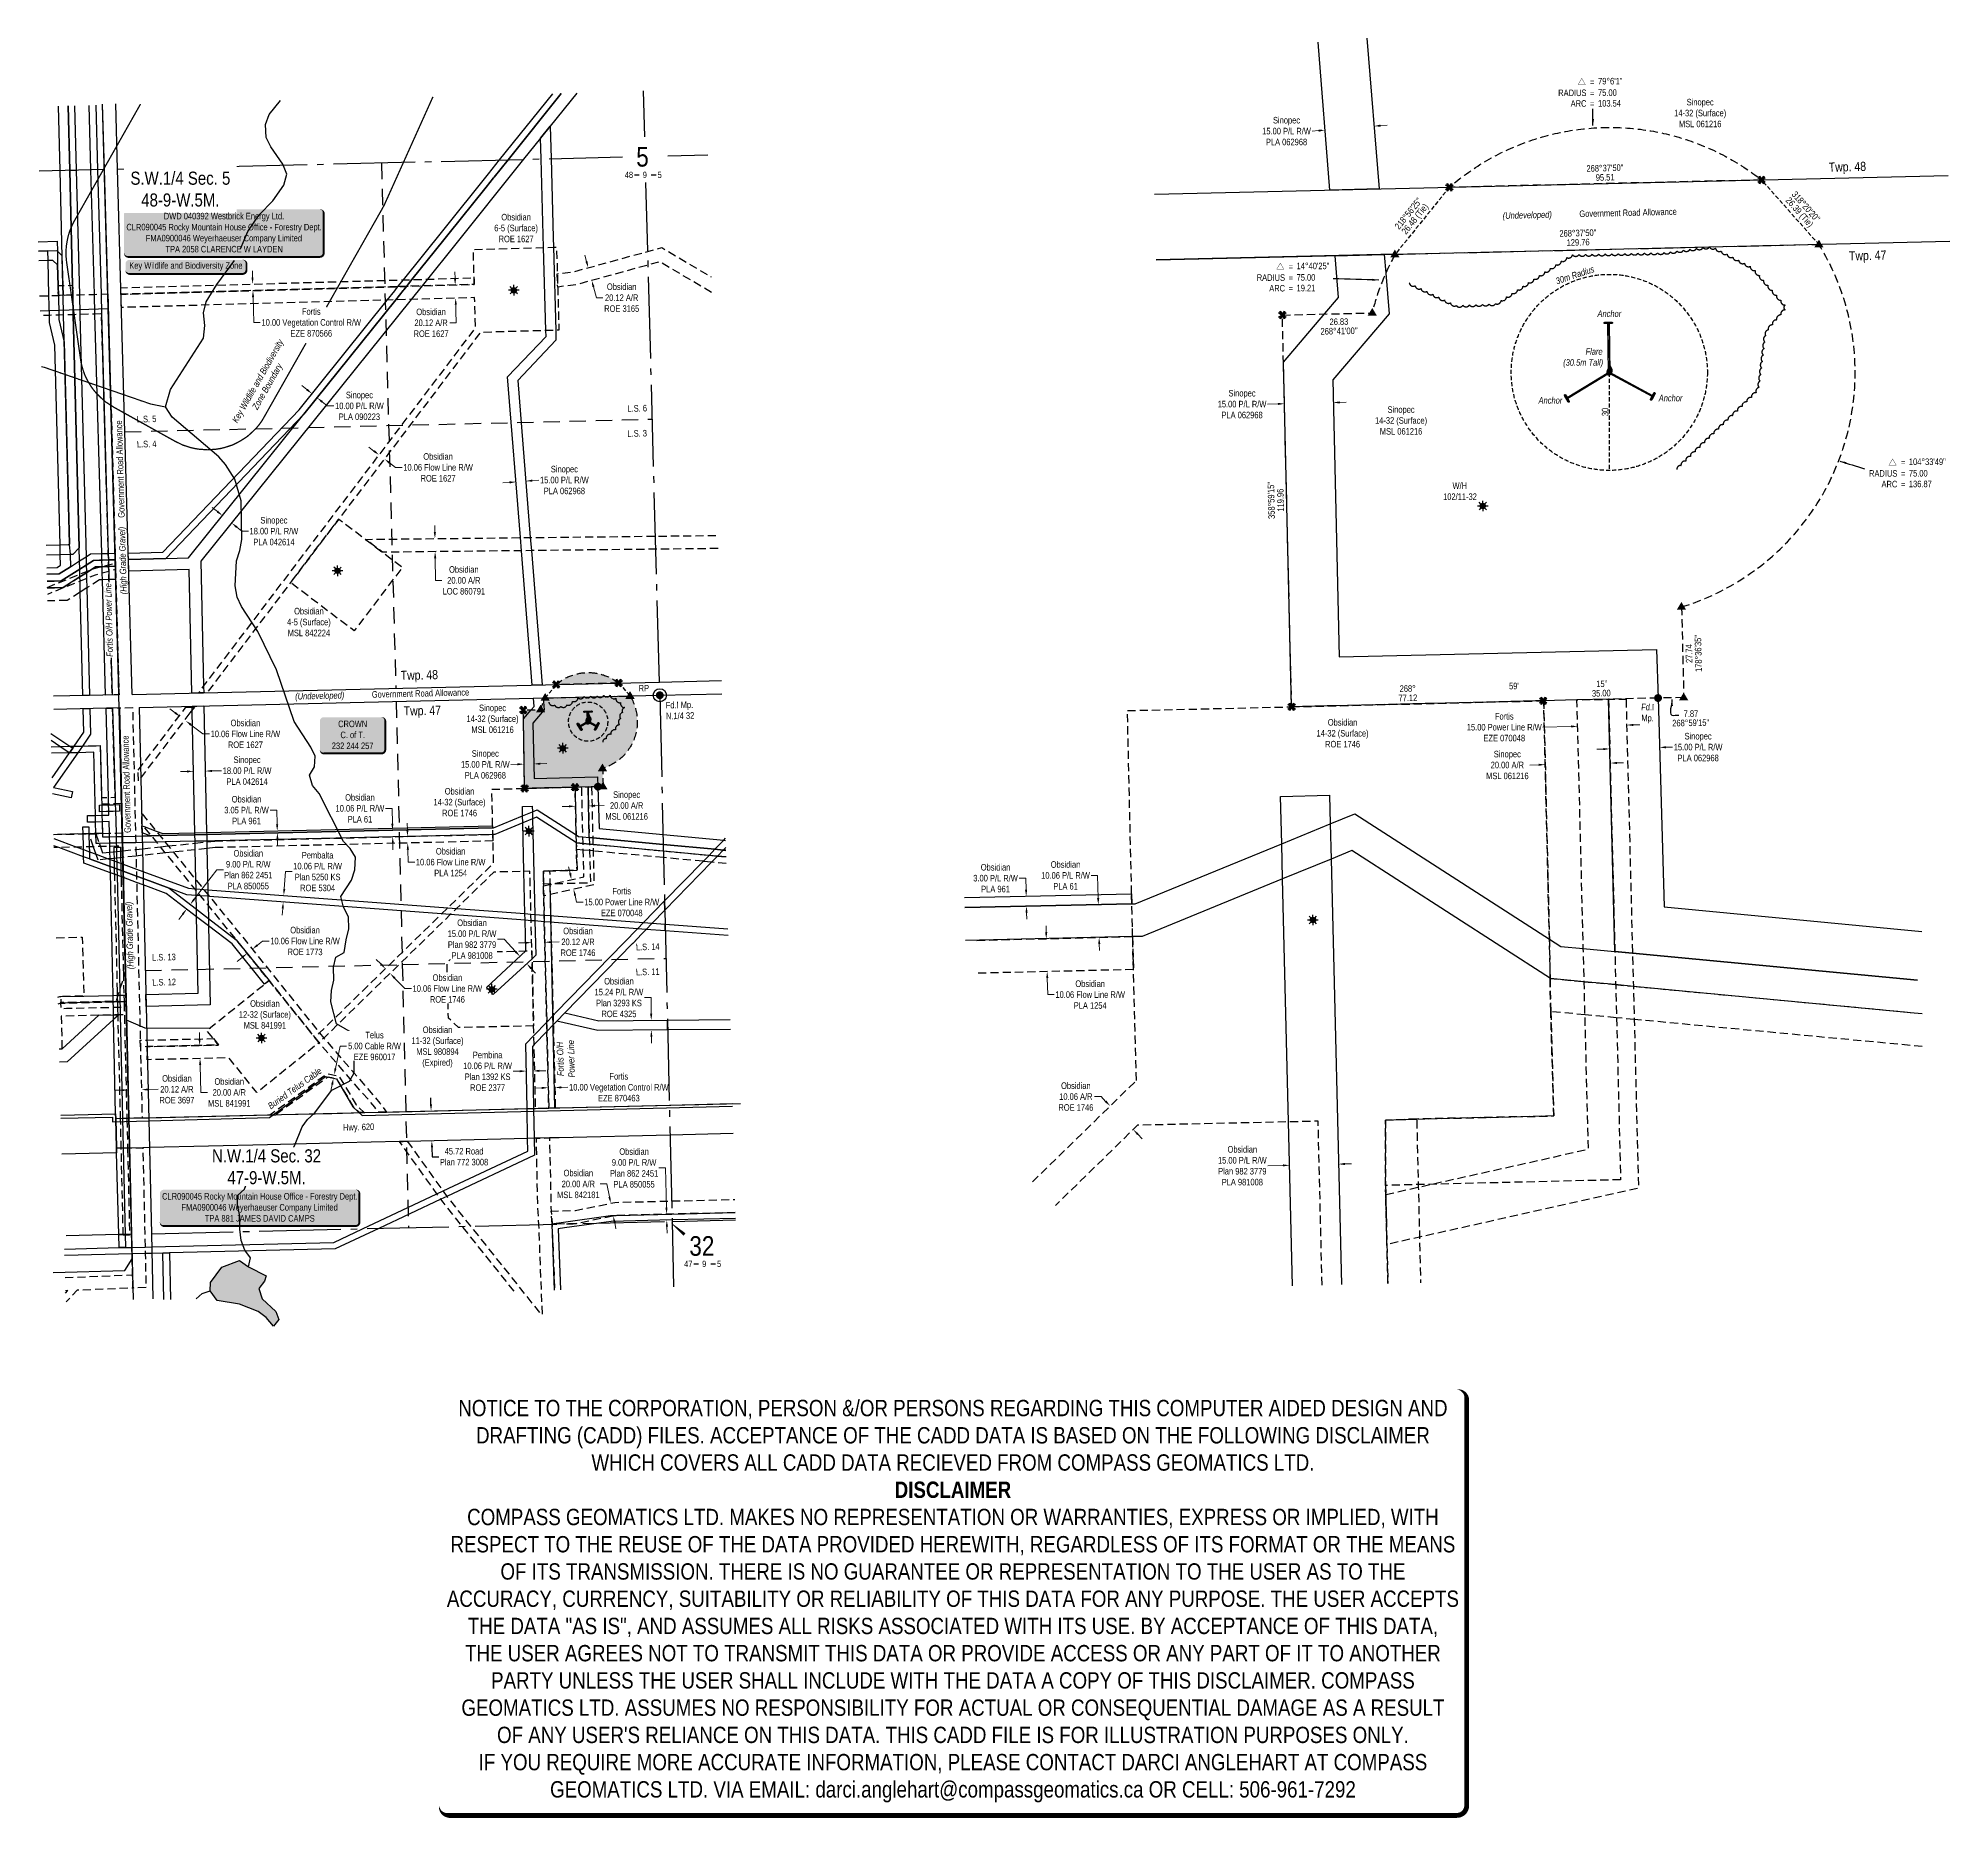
# Model space of a CAD drawing. Extents: x 614096 to 617019, y 5883619 to 5886341.
import ezdxf
from ezdxf.enums import TextEntityAlignment as Align

# ---------------------------------------------------------------- set-up
doc = ezdxf.new("R2010")
doc.units = 0
doc.header["$LTSCALE"] = 5
doc.header["$PDSIZE"] = 1
for name, pattern in [('0', [1, 1, 0]), ('DASHDOT2', [12.7, 6.35, -3.175, 0, -3.175]), ('foc-ACCESSROAD', [3.75, 2.5, -1.25]), ('foc-FLOWLINE', [3.75, 2.5, -1.25]), ('foc-LSD', [8, 5, -3]), ('foc-QUARTERLINE', [33, 25, -3, 2, -3]), ('foc-TIELINE', [1.875, 1.25, -0.625]), ('foc-WHEELTRACKS', [2, 0.4, -1.6])]:
    doc.linetypes.add(name, pattern=pattern)
doc.layers.get('Defpoints').update_dxf_attribs({"color": 9})
for name, color, linetype in [('10', 1, 'Continuous'), ('35', 37, 'Continuous'), ('9', 3, 'Continuous'), ('AS-OWNER', 7, 'Continuous'), ('AS-POWER', 104, 'foc-POWER'), ('AS-POWER-EXISTING-ANC', 72, 'Continuous'), ('AS-POWER-EXISTING-T', 72, 'Continuous'), ('AS-SURFACE IMPACT', 7, 'Continuous'), ('AS-SYMBOL', 7, 'Continuous'), ('AS-TELUS', 224, 'foc-TEL'), ('AS-WILDLIFE', 131, 'DASHDOT2'), ('AS-WILDLIFE-BLOCK', 131, 'Continuous'), ('C-RW', 13, 'Continuous'), ('C-SYMBOL', 7, 'Continuous'), ('C-WS', 13, 'foc-ACCESSROAD'), ('C-WS-S', 13, 'Continuous'), ('D-TXT', 6, 'Continuous'), ('F-AR', 190, 'foc-ACCESSROAD'), ('F-EZE', 190, 'foc-FLOWLINE'), ('F-FLOWLINE', 190, 'foc-FLOWLINE'), ('F-RW', 190, 'Continuous'), ('F-WS', 190, 'foc-ACCESSROAD'), ('F-WS-S', 190, 'Continuous'), ('L-BD', 7, 'Continuous'), ('L-MON', 1, 'Continuous'), ('L-MON-T', 1, 'Continuous'), ('L-QSEC', 8, 'foc-QUARTERLINE'), ('L-ROAD-T', 7, 'Continuous'), ('L-SEC', 7, 'Continuous'), ('L-SECLBL', 7, 'Continuous'), ('L-SECTION-LSD', 7, 'foc-LSD'), ('L-TIE', 7, 'foc-TIELINE'), ('L-TITLEDB', 4, 'Continuous'), ('L-TITLEDB-T', 4, 'Continuous'), ('P-BUFFER-PURPLE', 187, 'foc-TIELINE'), ('P-BUFFER-PURPLE-T', 187, 'Continuous'), ('P-PROPOSED-H', 21, 'Continuous'), ('T-BUSH', 110, '0'), ('T-TIE', 201, 'foc-TIELINE'), ('T-WATER', 160, 'Continuous'), ('T-WATER-H', 133, 'Continuous'), ('T-WATER-P3', 160, 'foc-WHEELTRACKS')]:
    doc.layers.add(name, color=color, linetype=linetype)
for name, color, linetype, lineweight in [('C-AR-T', 13, 'Continuous', 9), ('C-RW-T', 13, 'Continuous', 9), ('C-WS-T', 13, 'Continuous', 9), ('F-AR-T', 190, 'Continuous', 9), ('F-EZE-T', 190, 'Continuous', 9), ('F-FLOWLINE-T', 190, 'Continuous', 9), ('F-RW-T', 190, 'Continuous', 9), ('F-WS-T', 190, 'Continuous', 9), ('T-TEXT', 48, 'Continuous', 18)]:
    doc.layers.add(name, color=color, linetype=linetype, lineweight=lineweight)
doc.layers.add('DISCLAIMER', color=7, linetype='Continuous', plot=False)
doc.styles.add('100L', font='ARIALN.TTF', dxfattribs={"height": 11})
doc.styles.add('175L', font='ARIALN.TTF', dxfattribs={"height": 20})
doc.styles.add('18', font='ARIALN.TTF', dxfattribs={"height": 18})
doc.styles.add('240', font='ARIALN.TTF', dxfattribs={"height": 30})
doc.styles.add('80', font='ARIALN.TTF', dxfattribs={"height": 10})
doc.styles.add('80CG', font='ARIALN.TTF', dxfattribs={"height": 10})
doc.styles.add('80L', font='ARIALN.TTF', dxfattribs={"height": 10})
doc.styles.add('80LS', font='ARIALNI.TTF', dxfattribs={"height": 10})
doc.styles.add('foc-LtypeFont', font='ARIALN.TTF', dxfattribs={"height": 7.35})
doc.styles.add('SIMPLEX', font='ARIALN.TTF')
doc.linetypes.add('foc-POWER', pattern='A,6,-1,["P",foc-LtypeFont,S=0.2,R=0,X=-0.625,Y=-0.75],-1.24,4', length=12.24)
doc.linetypes.add('foc-POWER-NOLINE', pattern='A,0,-4,["P",foc-LtypeFont,S=0.2,R=0,X=-0.625,Y=-0.75],-8.24', length=12.24)
doc.linetypes.add('foc-TEL', pattern='A,2,-1,["T",foc-LtypeFont,S=0.2,R=0,X=-0.425,Y=-0.75],-1.24,8', length=12.24)
doc.linetypes.add('foc-TOPO-flowdirection-NOLINE', pattern='A,0,[">",foc-LtypeFont,S=0.3,R=0,X=0,Y=-0.945],-20,[">",foc-LtypeFont,S=0.3,R=0,X=0,Y=-0.945],0', length=20)
doc.dimstyles.new('Compass 5 000', dxfattribs={"dimscale": 5, "dimtxt": 9, "dimasz": 2, "dimexe": 0.2, "dimexo": 0.0625, "dimgap": 0.5, "dimtad": 0, "dimtih": 1, "dimtoh": 1, "dimzin": 0, "dimdsep": 46, "dimtxsty": '80CG', "dimcen": 0.1, "dimse1": 1, "dimse2": 1, "dimclrd": 256, "dimclrt": 256, "dimaunit": 1, "dimadec": 4, "dimazin": 0, "dimtfac": 0.06, "dimtofl": 0, "dimtmove": 0, "dimatfit": 1, "dimfxl": 0.2, "dimtolj": 1, "dimtzin": 0, "dimlwd": -1, "dimarcsym": 0})

msp = doc.modelspace()

# ---------------------------------------------------------------- texts
at = {"layer": 'AS-POWER', "insert": (614902.84, 5884779.935), "char_height": 9.99624, "width": 57.09763, "attachment_point": 5, "rotation": 91.418069, "style": '80CG'}
msp.add_mtext('\\A1;{\\fArial Narrow|b0|i1|c0|p34;Fortis O/H\\PPower Line}', dxfattribs=at)
at = {"layer": 'AS-POWER-EXISTING-T', "char_height": 9.99627, "attachment_point": 1, "style": '80'}
for insert in [(616480.276, 5885924.814), (616390.154, 5885792.201), (616573.921, 5885795.741)]:
    msp.add_mtext_dynamic_manual_height_columns('\\pi0.05701;{\\fArial Narrow|b0|i1|c0|p34;Anchor}', width=37.39206, gutter_width=45, heights=[0], dxfattribs=dict(at, insert=insert))
at = {"layer": 'AS-TELUS', "insert": (614488.611, 5884734.917), "char_height": 9.99624, "width": 96.98713, "attachment_point": 5, "rotation": 35.769256, "style": '80CG'}
msp.add_mtext('\\A1;{\\fArial Narrow|b0|i1|c0|p34;Buried Telus Cable}', dxfattribs=at)
at = {"layer": 'AS-WILDLIFE', "insert": (614440.49, 5885811.919), "char_height": 9.99624, "attachment_point": 5, "rotation": 60.458366, "style": '240'}
msp.add_mtext_dynamic_manual_height_columns('{\\fArial Narrow|b0|i1|c0|p34;Key Wildlife and Biodiversity Zone Boundary}', width=144.69754, gutter_width=45, heights=[0], dxfattribs=at)
at = {"layer": 'C-WS-T', "char_height": 9.99624, "width": 78.96526, "attachment_point": 5, "rotation": 359.959776, "style": '80CG'}
for insert in [(616637.338, 5886226.613), (616180.023, 5885756.386), (614790.965, 5885300.111)]:
    msp.add_mtext('\\A1;Sinopec\\P14-32 (Surface)\\PMSL 061216', dxfattribs=dict(at, insert=insert))
at = {"layer": 'C-WS-T', "insert": (616243.656, 5885661.554), "char_height": 9.99627, "attachment_point": 1, "style": '18'}
msp.add_mtext_dynamic_manual_height_columns('\\pi14.976;W/H\\P\\pi0.67668;102/11-32 ', width=51.09605, gutter_width=100, heights=[0], dxfattribs=at)
at = {"layer": 'D-TXT', "color": 3, "char_height": 13.9947, "attachment_point": 1, "rotation": 1.343825, "style": '80L'}
for s, width, insert in [('Twp. 48', 56.46469, (616833.75, 5886150.881)), ('Twp. 47', 56.42649, (616864.717, 5886015.151)), ('Twp. 48', 56.46469, (614650.364, 5885373.421)), ('Twp. 47', 56.42649, (614654.946, 5885319.059))]:
    msp.add_mtext_dynamic_manual_height_columns(s, width=width, gutter_width=47.5, heights=[0], dxfattribs=dict(at, insert=insert))
at = {"layer": 'F-AR', "insert": (614826.978, 5886050.696), "char_height": 9.99624, "width": 66.22789, "attachment_point": 5, "style": '80CG'}
msp.add_mtext('\\A1;Obsidian\\P6-5 (Surface)\\PROE 1627', dxfattribs=at)
at = {"layer": 'F-WS-T', "char_height": 9.99624, "width": 78.96526, "attachment_point": 5, "rotation": 359.959776, "style": '80CG'}
for s, insert in [('\\A1;Obsidian\\P4-5 (Surface)\\PMSL 842224', (614510.163, 5885448.039)), ('\\A1;Obsidian\\P14-32 (Surface)\\PROE 1746', (616090.573, 5885277.939)), ('\\A1;Obsidian\\P14-32 (Surface)\\PROE 1746', (614740.498, 5885172.568)), ('\\A1;Obsidian\\P12-32 (Surface)\\PMSL 841991', (614442.87, 5884847.822))]:
    msp.add_mtext(s, dxfattribs=dict(at, insert=insert))
at = {"layer": 'L-BD', "style": '80L'}
for s, height, rotation, p in [('268°37\'50"', 9.9962, 1.461, (616491.694, 5886142.565)), ('95.51', 9.9962, 1.461, (616492.057, 5886128.325)), ("318°20'20''", 9.99624, 311.6204, (616799.08, 5886083.645)), ("218°56'25''", 9.99624, 51.0602, (616190.95, 5886073.026)), ('26.48 (Tie)', 9.99624, 51.0602, (616202.03, 5886064.073)), ('26.39 (Tie)', 9.99624, 311.6204, (616788.431, 5886074.184)), ('268°37\'50"', 9.9962, 1.461, (616450.318, 5886043.179)), ('129.76', 9.9962, 1.461, (616450.681, 5886028.939)), ("268°41'00''", 9.99624, 1.0125, (616085.234, 5885893.258)), ('26.83', 9.9962, 1.0125, (616084.982, 5885907.5)), ("358°59'15''", 9.99624, 91.359, (615981.45, 5885634.206)), ('119.96', 9.9962, 91.359, (615995.69, 5885634.544)), ('268°', 9.9962, 1.0125, (616190.15, 5885346.421)), ("59'", 9.9962, 1.0125, (616352.536, 5885350.33)), ('35.00', 9.9962, 1.0125, (616486.155, 5885339.299)), ('15"', 9.9962, 1.0125, (616486.799, 5885353.563)), ('77.12', 9.9962, 1.0125, (616190.402, 5885332.179))]:
    msp.add_text(s, height=height, rotation=rotation, dxfattribs=at).set_placement(p, align=Align.MIDDLE)
at = {"layer": 'L-BD', "color": 4, "style": '80L'}
for s, height, rotation, p in [('27.74', 9.9962, 91.3908, (616620.11, 5885399.766)), ("178°36'35''", 9.99624, 91.3908, (616634.35, 5885400.112)), ("268°59'15''", 9.99624, 1.0125, (616622.981, 5885293.988)), ('7.87', 9.9962, 1.0125, (616623.233, 5885308.091))]:
    msp.add_text(s, height=height, rotation=rotation, dxfattribs=at).set_placement(p, align=Align.MIDDLE)
at = {"layer": 'L-ROAD-T', "style": '80L'}
for rotation, p in [(1.343825, (616527.061, 5886074.272)), (1.343825, (614680.803, 5885339.028)), (91.368119, (614231.244, 5885200.022))]:
    msp.add_text('Government Road Allowance', height=9.99624, rotation=rotation, dxfattribs=at).set_placement(p, align=Align.MIDDLE_CENTER)
at = {"layer": 'L-TITLEDB-T', "insert": (614586.216, 5884674.162), "char_height": 9.99624, "width": 47.26504, "attachment_point": 5, "rotation": 1.389957, "style": '80CG'}
msp.add_mtext('\\A1;Hwy. 620', dxfattribs=at)
at = {"layer": 'P-BUFFER-PURPLE-T', "insert": (616415.161, 5885973.94), "char_height": 9.99627, "attachment_point": 1, "rotation": 18.476215, "style": '18'}
msp.add_mtext_dynamic_manual_height_columns('\\pi0.1671;{\\fArial Narrow|b0|i1|c0|p34;30m Radius}', width=60.7823, gutter_width=100, heights=[0], dxfattribs=at)
at = {"layer": 'T-TEXT', "style": '80LS'}
for s, rotation, p in [('(Undeveloped)', 1.343825, (616372.974, 5886070.657)), ('(Undeveloped)', 1.343825, (614526.716, 5885335.413)), ('(High Grade Gravel)', 91.368119, (614235.928, 5884968.682))]:
    msp.add_text(s, height=9.99624, rotation=rotation, dxfattribs=at).set_placement(p, align=Align.MIDDLE_CENTER)
at = {"layer": 'T-TEXT', "insert": (616416.207, 5885866.84), "char_height": 9.99627, "attachment_point": 1, "style": '80'}
msp.add_mtext_dynamic_manual_height_columns('\\pi45.848;{\\fArial Narrow|b0|i1|c0|p34;Flare\\P\\pi11.639;(30.5m Tall)}', width=71.09797, gutter_width=45, heights=[0], dxfattribs=at)
at = {"layer": 'T-TIE', "insert": (616487.022, 5885758.1), "char_height": 9.99627, "attachment_point": 1, "rotation": 90, "style": '18'}
msp.add_mtext_dynamic_manual_height_columns('\\pi4.967;30', width=21.64849, gutter_width=100, heights=[0], dxfattribs=at)

# ---------------------------------------------------------------- blocks, each defined once
blk = doc.blocks.new('L-SECLBL')
at = {"layer": '9', "color": 7}
for p, q in [((-5.1, -27.8), (-12.3, -27.8)), ((20.7, -27.8), (13.5, -27.8))]:
    blk.add_line(p, q, dxfattribs=at)
at = {"layer": '10', "color": 2, "style": 'SIMPLEX'}
blk.add_attdef('SEC', text='', height=30, dxfattribs=at).set_placement((0, 0), align=Align.MIDDLE)
at = {"layer": '10', "color": 5, "style": '80L'}
blk.add_attdef('TWP', text='', height=9.5, dxfattribs=at).set_placement((-14.4, -27.4), align=Align.MIDDLE_RIGHT)
blk.add_attdef('RGE', text='', height=9.5, dxfattribs=at).set_placement((3.6, -27.4), align=Align.MIDDLE_CENTER)
blk.add_attdef('MER', text='', height=9.5, dxfattribs=at).set_placement((23.2, -27.4), align=Align.MIDDLE_LEFT)
blk = doc.blocks.new('*U426')
h = blk.add_hatch(color=255)
edge = h.paths.add_edge_path()
edge.add_line((-146.5, -28.5), (146.5, -28.5))
edge.add_arc((146.5, -22.5), 6, 270, 360)
edge.add_line((152.5, -22.5), (152.5, 21))
edge.add_arc((146.5, 21), 6, 0, 90)
edge.add_line((146.5, 27), (-146.5, 27))
edge.add_arc((-146.5, 21), 6, 90, 180)
edge.add_line((-152.5, 21), (-152.5, -22.5))
edge.add_arc((-146.5, -22.5), 6, 180, 270)
at = {"color": 44, "flags": 128}
blk.add_lwpolyline([(-146.5, -28.5, 3, 3, 0), (146.5, -28.5, 3, 3, 0.414214), (152.5, -22.5, 3, 3, 0), (152.5, 21, 3, 0, 0.414214), (146.5, 27, 0, 0, 0), (-146.5, 27, 0, 0, 0.414214), (-152.5, 21, 0, 0, 0), (-152.5, -22.5, 0, 3, 0.414214)], format="xyseb", close=True, dxfattribs=at)
at = {"color": 44, "style": '80'}
blk.add_attdef('ENTER_TEXT_001', (-36, -5), '', height=10, dxfattribs=at)
blk = doc.blocks.new('*U427')
h = blk.add_hatch(color=255)
edge = h.paths.add_edge_path()
edge.add_line((-44, -28.5), (44, -28.5))
edge.add_arc((44, -22.5), 6, 270, 360)
edge.add_line((50, -22.5), (50, 21))
edge.add_arc((44, 21), 6, 0, 90)
edge.add_line((44, 27), (-44, 27))
edge.add_arc((-44, 21), 6, 90, 180)
edge.add_line((-50, 21), (-50, -22.5))
edge.add_arc((-44, -22.5), 6, 180, 270)
at = {"color": 14, "flags": 128}
blk.add_lwpolyline([(-44, -28.5, 3, 3, 0), (44, -28.5, 3, 3, 0.414214), (50, -22.5, 3, 3, 0), (50, 21, 3, 0, 0.414214), (44, 27, 0, 0, 0), (-44, 27, 0, 0, 0.414214), (-50, 21, 0, 0, 0), (-50, -22.5, 0, 3, 0.414214)], format="xyseb", close=True, dxfattribs=at)
at = {"color": 14, "style": '80'}
blk.add_attdef('ENTER_TEXT_001', (-26.8, -4.9), '', height=10, dxfattribs=at)
blk = doc.blocks.new('*D428')
at = {"layer": 'Defpoints', "color": 0, "transparency": 16777216}
for p in [(615003.5, 5884541), (615003.7, 5884532.1), (615057.1, 5884542.4)]:
    blk.add_point(p, dxfattribs=at)
at = {"layer": 'F-RW-T', "transparency": 16777216}
for p, q in [((615055.4, 5884613.1), (615045.4, 5884613.1)), ((615056.9, 5884552.3), (615055.4, 5884613.1)), ((615057.6, 5884523.4), (615057.8, 5884513.4))]:
    blk.add_line(p, q, dxfattribs=at)
for points in [[(615058.5, 5884552.4), (615055.2, 5884552.3), (615057.1, 5884542.4)], [(615059.2, 5884523.4), (615055.9, 5884523.3), (615057.3, 5884533.4)]]:
    blk.add_solid(points, dxfattribs=at)
at = {"layer": 'F-RW-T', "transparency": 16777216, "insert": (615007.4, 5884613.1), "char_height": 10, "attachment_point": 5, "style": '80CG'}
blk.add_mtext('\\A1;Obsidian\\P9.00 P/L R/W\\PPlan 862 2451\\PPLA 850055', dxfattribs=at)
blk = doc.blocks.new('*D429')
at = {"layer": 'Defpoints', "color": 0, "transparency": 16777216}
for p in [(614875.9, 5884749), (614885.9, 5884749.3), (614886.2, 5884736.1)]:
    blk.add_point(p, dxfattribs=at)
at = {"layer": 'F-EZE-T', "transparency": 16777216}
for p, q in [((614866.2, 5884735.6), (614856.2, 5884735.3)), ((614896.2, 5884736.3), (614906.2, 5884736.5))]:
    blk.add_line(p, q, dxfattribs=at)
for points in [[(614866.2, 5884737.2), (614866.2, 5884733.9), (614876.2, 5884735.8)], [(614896.2, 5884738), (614896.2, 5884734.6), (614886.2, 5884736.1)]]:
    blk.add_solid(points, dxfattribs=at)
at = {"layer": 'F-EZE-T', "transparency": 16777216, "insert": (614984.1, 5884736.5), "char_height": 10, "attachment_point": 5, "style": '80CG'}
blk.add_mtext('\\A1;Fortis\\P10.00 Vegetation Control R/W\\PEZE 870463', dxfattribs=at)
blk = doc.blocks.new('*D430')
at = {"layer": 'Defpoints', "color": 0, "transparency": 16777216}
for p in [(614905.1, 5885052.5), (614908.3, 5885037.9), (614915, 5885039.4)]:
    blk.add_point(p, dxfattribs=at)
at = {"layer": 'F-EZE-T', "transparency": 16777216}
for p, q in [((614909.5, 5885063.8), (614907.3, 5885073.5)), ((614917.2, 5885029.6), (614919.4, 5885019.8)), ((614919.4, 5885019.8), (614929.4, 5885019.8))]:
    blk.add_line(p, q, dxfattribs=at)
for points in [[(614911.2, 5885064.1), (614907.9, 5885063.4), (614911.7, 5885054)], [(614918.8, 5885030), (614915.5, 5885029.3), (614915, 5885039.4)]]:
    blk.add_solid(points, dxfattribs=at)
at = {"layer": 'F-EZE-T', "transparency": 16777216, "insert": (614988.5, 5885019.8), "char_height": 10, "attachment_point": 5, "style": '80CG'}
blk.add_mtext('\\A1;Fortis\\P15.00 Power Line R/W\\PEZE 070048', dxfattribs=at)
blk = doc.blocks.new('*D431')
at = {"layer": 'Defpoints', "color": 0, "transparency": 16777216}
for p in [(614548.8, 5884755.3), (614548.9, 5884750.2), (614549.9, 5884755.1)]:
    blk.add_point(p, dxfattribs=at)
at = {"layer": 'F-EZE-T', "transparency": 16777216}
for p, q in [((614550.8, 5884765.1), (614557.9, 5884799.6)), ((614557.9, 5884799.6), (614567.9, 5884799.6)), ((614545.7, 5884740.7), (614543.7, 5884730.9))]:
    blk.add_line(p, q, dxfattribs=at)
for points in [[(614549.1, 5884765.5), (614552.4, 5884764.8), (614548.8, 5884755.3)], [(614544.1, 5884741), (614547.4, 5884740.3), (614547.8, 5884750.4)]]:
    blk.add_solid(points, dxfattribs=at)
at = {"layer": 'F-EZE-T', "transparency": 16777216, "insert": (614610.5, 5884799.6), "char_height": 10, "attachment_point": 5, "style": '80CG', "bg_fill": 3, "box_fill_scale": 1.1, "bg_fill_color": 256, "bg_fill_true_color": 13158600, "bg_fill_transparency": 0}
blk.add_mtext('\\A1;Telus\\P5.00 Cable R/W\\PEZE 960017', dxfattribs=at)
blk = doc.blocks.new('*D432')
at = {"layer": 'C-AR-T', "transparency": 16777216}
for p, q in [((614907.6, 5885166.2), (614897.6, 5885165.9)), ((614947.6, 5885167.1), (614961.8, 5885167.4))]:
    blk.add_line(p, q, dxfattribs=at)
for points in [[(614947.5, 5885168.8), (614947.6, 5885165.4), (614937.6, 5885166.9)], [(614907.6, 5885167.8), (614907.7, 5885164.5), (614917.6, 5885166.4)]]:
    blk.add_solid(points, dxfattribs=at)
at = {"layer": 'Defpoints', "color": 0, "transparency": 16777216}
for p in [(614917.6, 5885168.1), (614937.5, 5885168.5), (614937.6, 5885166.9)]:
    blk.add_point(p, dxfattribs=at)
at = {"layer": 'C-AR-T', "transparency": 16777216, "insert": (614996, 5885167.4), "char_height": 10, "attachment_point": 5, "style": '80CG'}
blk.add_mtext('\\A1;Sinopec\\P20.00 A/R\\PMSL 061216', dxfattribs=at)
blk = doc.blocks.new('*D433')
at = {"layer": 'Defpoints', "color": 0, "transparency": 16777216}
for p in [(614332.1, 5884800.2), (614332.6, 5884780.3), (614343.7, 5884780.5)]:
    blk.add_point(p, dxfattribs=at)
at = {"layer": 'F-AR-T', "transparency": 16777216}
for p, q in [((614343, 5884810.5), (614342.8, 5884820.5)), ((614343.9, 5884770.5), (614344.9, 5884728.6)), ((614344.9, 5884728.6), (614354.9, 5884728.6))]:
    blk.add_line(p, q, dxfattribs=at)
for points in [[(614344.7, 5884810.5), (614341.3, 5884810.5), (614343.2, 5884800.5)], [(614345.6, 5884770.6), (614342.2, 5884770.5), (614343.7, 5884780.5)]]:
    blk.add_solid(points, dxfattribs=at)
at = {"layer": 'F-AR-T', "transparency": 16777216, "insert": (614388.4, 5884728.6), "char_height": 10, "attachment_point": 5, "style": '80CG'}
blk.add_mtext('\\A1;Obsidian\\P20.00 A/R\\PMSL 841991', dxfattribs=at)
blk = doc.blocks.new('*D434')
at = {"layer": 'Defpoints', "color": 0, "transparency": 16777216}
for p in [(614955.4, 5884555.8), (614971.6, 5884559.2), (614959.4, 5884536.2)]:
    blk.add_point(p, dxfattribs=at)
at = {"layer": 'F-AR-T', "transparency": 16777216}
for p, q in [((614965.6, 5884588.6), (614955.6, 5884588.6)), ((614969.6, 5884569), (614965.6, 5884588.6)), ((614977.7, 5884529.8), (614979.7, 5884520))]:
    blk.add_line(p, q, dxfattribs=at)
for points in [[(614971.2, 5884569.3), (614968, 5884568.6), (614971.6, 5884559.2)], [(614979.3, 5884530.1), (614976, 5884529.4), (614975.6, 5884539.6)]]:
    blk.add_solid(points, dxfattribs=at)
at = {"layer": 'F-AR-T', "transparency": 16777216, "insert": (614922.1, 5884588.6), "char_height": 10, "attachment_point": 5, "style": '80CG'}
blk.add_mtext('\\A1;Obsidian\\P20.00 A/R\\PMSL 842181', dxfattribs=at)
blk = doc.blocks.new('*D435')
at = {"layer": 'Defpoints', "color": 0, "transparency": 16777216}
for p in [(614806.8, 5884912.6), (614843.2, 5884925.6), (614817, 5884901.5)]:
    blk.add_point(p, dxfattribs=at)
at = {"layer": 'F-RW-T', "transparency": 16777216}
for p, q in [((614808.7, 5884963), (614798.7, 5884963)), ((614826.2, 5884944), (614808.7, 5884963)), ((614849.9, 5884918.3), (614856.7, 5884910.9))]:
    blk.add_line(p, q, dxfattribs=at)
for points in [[(614827.4, 5884945.2), (614824.9, 5884942.9), (614832.9, 5884936.7)], [(614851.2, 5884919.4), (614848.7, 5884917.1), (614843.2, 5884925.6)]]:
    blk.add_solid(points, dxfattribs=at)
at = {"layer": 'F-RW-T', "transparency": 16777216, "insert": (614759.6, 5884963), "char_height": 10, "attachment_point": 5, "style": '80CG', "bg_fill": 3, "box_fill_scale": 1.1, "bg_fill_color": 256, "bg_fill_true_color": 13158600, "bg_fill_transparency": 0}
blk.add_mtext('\\A1;Obsidian\\P15.00 P/L R/W\\PPlan 982 3779\\PPLA 981008', dxfattribs=at)
blk = doc.blocks.new('*D436')
at = {"layer": 'C-RW-T', "transparency": 16777216}
for p, q in [((614829, 5885230.6), (614819, 5885230.3)), ((614864, 5885231.4), (614874, 5885231.6))]:
    blk.add_line(p, q, dxfattribs=at)
for points in [[(614829, 5885232.2), (614829, 5885228.9), (614839, 5885230.8)], [(614864, 5885233), (614864, 5885229.7), (614854, 5885231.1)]]:
    blk.add_solid(points, dxfattribs=at)
at = {"layer": 'Defpoints', "color": 0, "transparency": 16777216}
for p in [(614838.1, 5885269.8), (614853.1, 5885270.1), (614839, 5885230.8)]:
    blk.add_point(p, dxfattribs=at)
at = {"layer": 'C-RW-T', "transparency": 16777216, "insert": (614779.9, 5885230.3), "char_height": 10, "attachment_point": 5, "style": '80CG'}
blk.add_mtext('\\A1;Sinopec\\P15.00 P/L R/W\\PPLA 062968', dxfattribs=at)
blk = doc.blocks.new('*D437')
at = {"layer": 'Defpoints', "color": 0, "transparency": 16777216}
for p in [(614384.6, 5885127), (614384.6, 5885123.9), (614461.8, 5885128.8)]:
    blk.add_point(p, dxfattribs=at)
at = {"layer": 'F-RW-T', "transparency": 16777216}
for p, q in [((614461.1, 5885160.4), (614451.1, 5885160.4)), ((614461.6, 5885138.8), (614461.1, 5885160.4)), ((614462.1, 5885115.7), (614462.4, 5885105.7))]:
    blk.add_line(p, q, dxfattribs=at)
for points in [[(614463.3, 5885138.8), (614459.9, 5885138.7), (614461.8, 5885128.8)], [(614463.8, 5885115.8), (614460.5, 5885115.7), (614461.9, 5885125.7)]]:
    blk.add_solid(points, dxfattribs=at)
at = {"layer": 'F-RW-T', "transparency": 16777216, "insert": (614414.8, 5885160.4), "char_height": 10, "attachment_point": 5, "style": '80CG'}
blk.add_mtext('\\A1;Obsidian\\P3.05 P/L R/W\\PPLA 961', dxfattribs=at)
blk = doc.blocks.new('*D438')
at = {"layer": 'C-RW-T', "transparency": 16777216}
for p, q in [((614323.8, 5885219.6), (614313.8, 5885219.4)), ((614361.8, 5885220.4), (614376.6, 5885220.7))]:
    blk.add_line(p, q, dxfattribs=at)
for points in [[(614323.8, 5885221.2), (614323.9, 5885217.9), (614333.8, 5885219.8)], [(614361.8, 5885222), (614361.9, 5885218.7), (614351.8, 5885220.2)]]:
    blk.add_solid(points, dxfattribs=at)
at = {"layer": 'Defpoints', "color": 0, "transparency": 16777216}
for p in [(614333.6, 5885231), (614351.6, 5885231.4), (614351.8, 5885220.2)]:
    blk.add_point(p, dxfattribs=at)
at = {"layer": 'C-RW-T', "transparency": 16777216, "insert": (614415.7, 5885220.7), "char_height": 10, "attachment_point": 5, "style": '80CG'}
blk.add_mtext('\\A1;Sinopec\\P18.00 P/L R/W\\PPLA 042614', dxfattribs=at)
blk = doc.blocks.new('*D439')
at = {"layer": 'Defpoints', "color": 0, "transparency": 16777216}
for p in [(614520.2, 5885127.1), (614520.4, 5885117), (614638, 5885129.8)]:
    blk.add_point(p, dxfattribs=at)
at = {"layer": 'F-RW-T', "transparency": 16777216}
for p, q in [((614637.3, 5885163.1), (614627.3, 5885163.1)), ((614637.8, 5885139.8), (614637.3, 5885163.1)), ((614638.5, 5885109.7), (614638.7, 5885099.7))]:
    blk.add_line(p, q, dxfattribs=at)
for points in [[(614639.5, 5885139.8), (614636.1, 5885139.8), (614638, 5885129.8)], [(614640.2, 5885109.8), (614636.8, 5885109.7), (614638.3, 5885119.7)]]:
    blk.add_solid(points, dxfattribs=at)
at = {"layer": 'F-RW-T', "transparency": 16777216, "insert": (614588.2, 5885163.1), "char_height": 10, "attachment_point": 5, "style": '80CG'}
blk.add_mtext('\\A1;Obsidian\\P10.06 P/L R/W\\PPLA 61', dxfattribs=at)
blk = doc.blocks.new('*D440')
at = {"layer": 'Defpoints', "color": 0, "transparency": 16777216}
for p in [(614661, 5885120.3), (614694.8, 5885121.1), (614695, 5885111)]:
    blk.add_point(p, dxfattribs=at)
at = {"layer": 'F-FLOWLINE-T', "transparency": 16777216}
for p, q in [((614660.7, 5885130.3), (614660.5, 5885140.3)), ((614661.4, 5885100.2), (614661.9, 5885080.8)), ((614661.9, 5885080.8), (614671.9, 5885080.8))]:
    blk.add_line(p, q, dxfattribs=at)
for points in [[(614662.4, 5885130.3), (614659.1, 5885130.2), (614661, 5885120.3)], [(614663.1, 5885100.2), (614659.8, 5885100.2), (614661.2, 5885110.2)]]:
    blk.add_solid(points, dxfattribs=at)
at = {"layer": 'F-FLOWLINE-T', "transparency": 16777216, "insert": (614726.9, 5885080.8), "char_height": 10, "attachment_point": 5, "style": '80CG'}
blk.add_mtext('\\A1;Obsidian\\P10.06 Flow Line R/W\\PPLA 1254', dxfattribs=at)
blk = doc.blocks.new('*D441')
at = {"layer": 'Defpoints', "color": 0, "transparency": 16777216}
for p in [(614312.6, 5885301.7), (614320.6, 5885295.6), (614321.7, 5885297.1)]:
    blk.add_point(p, dxfattribs=at)
at = {"layer": 'F-FLOWLINE-T', "transparency": 16777216}
for p, q in [((614305.8, 5885309.2), (614297.8, 5885315.3)), ((614329.7, 5885291), (614348.1, 5885277)), ((614348.1, 5885277), (614358.1, 5885277))]:
    blk.add_line(p, q, dxfattribs=at)
for points in [[(614306.8, 5885310.6), (614304.7, 5885307.9), (614313.7, 5885303.2)], [(614330.7, 5885292.4), (614328.7, 5885289.7), (614321.7, 5885297.1)]]:
    blk.add_solid(points, dxfattribs=at)
at = {"layer": 'F-FLOWLINE-T', "transparency": 16777216, "insert": (614413.1, 5885277), "char_height": 10, "attachment_point": 5, "style": '80CG'}
blk.add_mtext('\\A1;Obsidian\\P10.06 Flow Line R/W\\PROE 1627', dxfattribs=at)
blk = doc.blocks.new('*D442')
at = {"layer": 'Defpoints', "color": 0, "transparency": 16777216}
for p in [(614234.1, 5884731.3), (614254.2, 5884732.8), (614254.2, 5884731.7)]:
    blk.add_point(p, dxfattribs=at)
at = {"layer": 'F-AR-T', "transparency": 16777216}
for p, q in [((614224, 5884732.1), (614214, 5884731.9)), ((614264.2, 5884733), (614279.8, 5884733.4))]:
    blk.add_line(p, q, dxfattribs=at)
for points in [[(614224, 5884733.8), (614224.1, 5884730.4), (614234, 5884732.3)], [(614264.1, 5884734.7), (614264.2, 5884731.4), (614254.2, 5884732.8)]]:
    blk.add_solid(points, dxfattribs=at)
at = {"layer": 'F-AR-T', "transparency": 16777216, "insert": (614308.4, 5884733.4), "char_height": 10, "attachment_point": 5, "style": '80CG'}
blk.add_mtext('\\A1;Obsidian\\P20.12 A/R\\PROE 3697', dxfattribs=at)
blk = doc.blocks.new('*D443')
at = {"layer": 'Defpoints', "color": 0, "transparency": 16777216}
for p in [(614471.7, 5885029.9), (614487.9, 5885028.7), (614487.2, 5885018.7)]:
    blk.add_point(p, dxfattribs=at)
at = {"layer": 'F-RW-T', "transparency": 16777216}
for p, q in [((614472.4, 5885039.9), (614474.4, 5885066.4)), ((614474.4, 5885066.4), (614484.4, 5885066.4)), ((614470.2, 5885009.9), (614469.4, 5885000))]:
    blk.add_line(p, q, dxfattribs=at)
for points in [[(614470.8, 5885040), (614474.1, 5885039.8), (614471.7, 5885029.9)], [(614468.5, 5885010.1), (614471.8, 5885009.8), (614470.9, 5885019.9)]]:
    blk.add_solid(points, dxfattribs=at)
at = {"layer": 'F-RW-T', "transparency": 16777216, "insert": (614523.5, 5885066.4), "char_height": 10, "attachment_point": 5, "style": '80CG'}
blk.add_mtext('\\A1;Pembalta\\P10.06 P/L R/W\\PPlan 5250 KS\\PROE 5304', dxfattribs=at)
blk = doc.blocks.new('*D444')
at = {"layer": 'Defpoints', "color": 0, "transparency": 16777216}
for p in [(614411.7, 5884946.6), (614419.5, 5884952.9), (614423.7, 5884947.7)]:
    blk.add_point(p, dxfattribs=at)
at = {"layer": 'F-AR-T', "transparency": 16777216}
for p, q in [((614408.1, 5884935.1), (614400.3, 5884928.8)), ((614431.5, 5884953.9), (614439.3, 5884960.2)), ((614439.3, 5884960.2), (614449.3, 5884960.2))]:
    blk.add_line(p, q, dxfattribs=at)
for points in [[(614407, 5884936.4), (614409.1, 5884933.8), (614415.9, 5884941.4)], [(614430.5, 5884955.2), (614432.5, 5884952.6), (614423.7, 5884947.7)]]:
    blk.add_solid(points, dxfattribs=at)
at = {"layer": 'F-AR-T', "transparency": 16777216, "insert": (614504.3, 5884960.2), "char_height": 10, "attachment_point": 5, "style": '80CG'}
blk.add_mtext('\\A1;Obsidian\\P10.06 Flow Line R/W\\PROE 1773', dxfattribs=at)
blk = doc.blocks.new('*D445')
at = {"layer": 'Defpoints', "color": 0, "transparency": 16777216}
for p in [(614627.2, 5884917.9), (614582.7, 5884874.5), (614589.8, 5884867.3)]:
    blk.add_point(p, dxfattribs=at)
at = {"layer": 'F-AR-T', "transparency": 16777216}
for p, q in [((614620.2, 5884925.1), (614613.2, 5884932.2)), ((614641.2, 5884903.5), (614656.9, 5884887.5)), ((614656.9, 5884887.5), (614666.9, 5884887.5))]:
    blk.add_line(p, q, dxfattribs=at)
for points in [[(614621.4, 5884926.2), (614619, 5884923.9), (614627.2, 5884917.9)], [(614642.4, 5884904.7), (614640, 5884902.4), (614634.3, 5884910.7)]]:
    blk.add_solid(points, dxfattribs=at)
at = {"layer": 'F-AR-T', "transparency": 16777216, "insert": (614721.9, 5884887.5), "char_height": 10, "attachment_point": 5, "style": '80CG', "bg_fill": 3, "box_fill_scale": 1.1, "bg_fill_color": 256, "bg_fill_true_color": 13158600, "bg_fill_transparency": 0}
blk.add_mtext('\\A1;Obsidian\\P10.06 Flow Line R/W\\PROE 1746', dxfattribs=at)
blk = doc.blocks.new('*D446')
at = {"layer": 'Defpoints', "color": 0, "transparency": 16777216}
for p in [(614988.5, 5884838.7), (614988.7, 5884823.5), (615033.6, 5884839.1)]:
    blk.add_point(p, dxfattribs=at)
at = {"layer": 'F-RW-T', "transparency": 16777216}
for p, q in [((615033.3, 5884873.7), (615023.3, 5884873.7)), ((615033.5, 5884849.1), (615033.3, 5884873.7)), ((615033.8, 5884813.9), (615033.9, 5884803.9))]:
    blk.add_line(p, q, dxfattribs=at)
for points in [[(615035.2, 5884849.1), (615031.8, 5884849.1), (615033.6, 5884839.1)], [(615035.5, 5884813.9), (615032.2, 5884813.9), (615033.7, 5884823.9)]]:
    blk.add_solid(points, dxfattribs=at)
at = {"layer": 'F-RW-T', "transparency": 16777216, "insert": (614984.2, 5884873.7), "char_height": 10, "attachment_point": 5, "style": '80CG'}
blk.add_mtext('\\A1;Obsidian\\P15.24 P/L R/W\\PPlan 3293 KS\\PROE 4325', dxfattribs=at)
blk = doc.blocks.new('*D447')
at = {"layer": 'Defpoints', "color": 0, "transparency": 16777216}
for p in [(614842.3, 5884772.4), (614842.5, 5884761.3), (614852.3, 5884772.6)]:
    blk.add_point(p, dxfattribs=at)
at = {"layer": 'F-RW-T', "transparency": 16777216}
for p, q in [((614832.5, 5884761.1), (614822.5, 5884760.9)), ((614862.6, 5884761.7), (614872.6, 5884761.9))]:
    blk.add_line(p, q, dxfattribs=at)
for points in [[(614832.5, 5884762.7), (614832.5, 5884759.4), (614842.5, 5884761.3)], [(614862.5, 5884763.3), (614862.6, 5884760), (614852.6, 5884761.5)]]:
    blk.add_solid(points, dxfattribs=at)
at = {"layer": 'F-RW-T', "transparency": 16777216, "insert": (614783.4, 5884760.9), "char_height": 10, "attachment_point": 5, "style": '80CG'}
blk.add_mtext('\\A1;Pembina\\P10.06 P/L R/W\\PPlan 1392 KS\\PROE 2377', dxfattribs=at)
blk = doc.blocks.new('*D448')
at = {"layer": 'Defpoints', "color": 0, "transparency": 16777216}
for p in [(614755.7, 5884701.8), (614698.1, 5884654.6), (614756.8, 5884656.1)]:
    blk.add_point(p, dxfattribs=at)
at = {"layer": 'L-TITLEDB-T', "transparency": 16777216}
for p, q in [((614696.7, 5884710.3), (614696.5, 5884720.3)), ((614698.3, 5884644.6), (614698.7, 5884630.3)), ((614698.7, 5884630.3), (614708.7, 5884630.3))]:
    blk.add_line(p, q, dxfattribs=at)
for points in [[(614698.4, 5884710.4), (614695.1, 5884710.3), (614697, 5884700.3)], [(614700, 5884644.7), (614696.7, 5884644.6), (614698.1, 5884654.6)]]:
    blk.add_solid(points, dxfattribs=at)
at = {"layer": 'L-TITLEDB-T', "transparency": 16777216, "insert": (614747.4, 5884630.3), "char_height": 10, "attachment_point": 5, "style": '80CG'}
blk.add_mtext('\\A1;45.72 Road\\PPlan 772 3008', dxfattribs=at)
blk = doc.blocks.new('GAS')
h = blk.add_hatch(color=255)
h.dxf.hatch_style = 1
edge = h.paths.add_edge_path()
edge.add_arc((0, 0), 0.9, 0, 360)
for p, q in [((-0.81, 0), (-1.62, 0)), ((-0.57, 0.57), (-1.14, 1.14)), ((0, 0.81), (0, 1.62)), ((0.57, 0.57), (1.14, 1.14)), ((1.62, 0), (0.81, 0)), ((-0.57, -0.57), (-1.14, -1.14)), ((0, -0.81), (0, -1.62)), ((1.14, -1.14), (0.57, -0.57))]:
    blk.add_line(p, q)
blk.add_circle((0, 0), 0.8)
blk = doc.blocks.new('fdia')
at = {"color": 255, "const_width": 1}
blk.add_lwpolyline([(-0.5, 0, 1), (0.5, 0, 1)], format="xyb", close=True, dxfattribs=at)
blk = doc.blocks.new('Fdiaa')
blk.add_blockref('fdia', (0, 0))
blk = doc.blocks.new('fdib')
at = {"color": 1, "const_width": 1.6}
blk.add_lwpolyline([(-0.4, 0, 1), (0.4, 0, 1)], format="xyb", close=True, dxfattribs=at)
at = {"color": 1}
blk.add_circle((0, 0), 0.8, dxfattribs=at)
blk = doc.blocks.new('Fdibb')
blk.add_blockref('fdib', (0, 0))
blk = doc.blocks.new('fdicc')
for name in ['Fdibb', 'Fdiaa']:
    blk.add_blockref(name, (0, 0))
blk = doc.blocks.new('FDI')
blk.add_blockref('fdicc', (0, 0))
blk = doc.blocks.new('STRIA')
blk.add_hatch(color=255).paths.add_polyline_path([(-0.04, 1.52), (-1.47, -0.87), (1.39, -0.87)])
blk = doc.blocks.new('STRIAA')
blk.add_blockref('STRIA', (0, 0))
blk = doc.blocks.new('STRIB')
at = {"color": 1}
blk.add_solid([(-1.12, -0.67), (-0.04, 1.13), (1.04, -0.67)], dxfattribs=at)
blk = doc.blocks.new('STRIBB')
blk.add_blockref('STRIB', (0, 0))
blk = doc.blocks.new('STRICC')
for name in ['STRIAA', 'STRIBB']:
    blk.add_blockref(name, (0, 0))
blk = doc.blocks.new('fdspike')
blk.add_blockref('STRICC', (0, 0))
blk = doc.blocks.new('FLARE')
h = blk.add_hatch(color=255)
h.dxf.hatch_style = 1
h.paths.add_polyline_path([(0.16, 2.41, 0.114147), (0.13, 2.43), (0.11, 2.44, 0.261551), (0.01, 2.42), (0, 2.41, 0.131268), (-0.03, 2.37), (-0.04, 2.35, 0.041497), (-0.05, 2.33), (-0.05, 2.29, 0.015174), (-0.05, 2.29), (-0.06, 2.24, 0.004376), (-0.06, 2.24), (-0.07, 2.18), (-0.08, 2.11), (-0.09, 2.05), (-0.1, 1.98), (-0.12, 1.91), (-0.14, 1.83), (-0.17, 1.76), (-0.19, 1.68), (-0.22, 1.61), (-0.26, 1.53), (-0.29, 1.46), (-0.32, 1.39), (-0.36, 1.32), (-0.39, 1.25, 0.000505), (-0.39, 1.25), (-0.43, 1.18, 0.002398), (-0.43, 1.18), (-0.46, 1.1, 0.004177), (-0.46, 1.1), (-0.5, 1.03, 0.005735), (-0.5, 1.03), (-0.53, 0.95, 0.006994), (-0.53, 0.95), (-0.56, 0.87, 0.00791), (-0.57, 0.87), (-0.6, 0.78, 0.008323), (-0.6, 0.78), (-0.63, 0.69, 0.008095), (-0.63, 0.68), (-0.66, 0.59, 0.008067), (-0.66, 0.59), (-0.68, 0.49, 0.008387), (-0.68, 0.49), (-0.7, 0.39, 0.009056), (-0.71, 0.38), (-0.72, 0.28, 0.010123), (-0.72, 0.28), (-0.74, 0.18, 0.011689), (-0.74, 0.18), (-0.75, 0.08, 0.013925), (-0.75, 0.08), (-0.75, -0.02, 0.016488), (-0.75, -0.02), (-0.75, -0.11, 0.017255), (-0.75, -0.12), (-0.74, -0.2, 0.01735), (-0.74, -0.2), (-0.73, -0.28, 0.017311), (-0.73, -0.29), (-0.71, -0.36, 0.01715), (-0.71, -0.36), (-0.69, -0.43, 0.016886), (-0.69, -0.44), (-0.66, -0.5, 0.016546), (-0.66, -0.5), (-0.63, -0.56, 0.016164), (-0.63, -0.56), (-0.6, -0.61, 0.016329), (-0.6, -0.62), (-0.57, -0.66, 0.018828), (-0.57, -0.67), (-0.54, -0.71, 0.022087), (-0.53, -0.71), (-0.5, -0.75, 0.025345), (-0.49, -0.76), (-0.46, -0.78, 0.028234), (-0.45, -0.79), (-0.42, -0.82, 0.030298), (-0.41, -0.82), (-0.37, -0.84, 0.031129), (-0.36, -0.85), (-0.32, -0.86, 0.030544), (-0.31, -0.87), (-0.27, -0.88, 0.028465), (-0.26, -0.88), (-0.22, -0.89, 0.025311), (-0.21, -0.89), (-0.16, -0.89, 0.02283), (-0.15, -0.89), (-0.11, -0.89, 0.021226), (-0.1, -0.89), (-0.05, -0.88, 0.020401), (-0.04, -0.88), (0, -0.87, 0.020299), (0.01, -0.87), (0.05, -0.85, 0.020911), (0.06, -0.85), (0.11, -0.83, 0.022277), (0.11, -0.83), (0.15, -0.81, 0.023712), (0.16, -0.8), (0.2, -0.78, 0.022408), (0.21, -0.78), (0.24, -0.75, 0.01993), (0.25, -0.74), (0.28, -0.72, 0.017146), (0.28, -0.71), (0.31, -0.68, 0.014211), (0.32, -0.68), (0.35, -0.64, 0.011221), (0.35, -0.64), (0.37, -0.61, 0.008212), (0.38, -0.61), (0.4, -0.57, 0.005172), (0.4, -0.57), (0.42, -0.54, 0.002523), (0.43, -0.54), (0.45, -0.5, 0.001671), (0.45, -0.5), (0.47, -0.47, 0.001229), (0.47, -0.47), (0.49, -0.44, 0.00075), (0.49, -0.44), (0.51, -0.41, 0.00026), (0.51, -0.41), (0.54, -0.37), (0.56, -0.34), (0.58, -0.3), (0.61, -0.27), (0.63, -0.23, 0.001311), (0.63, -0.23), (0.66, -0.19, 0.003726), (0.66, -0.19), (0.69, -0.15, 0.006065), (0.69, -0.14), (0.72, -0.1, 0.008452), (0.72, -0.1), (0.74, -0.05, 0.010991), (0.75, -0.05), (0.77, 0, 0.013767), (0.77, 0), (0.79, 0.05, 0.016839), (0.8, 0.05), (0.81, 0.1, 0.019104), (0.82, 0.11), (0.83, 0.15, 0.016987), (0.83, 0.16), (0.84, 0.21, 0.013636), (0.84, 0.21), (0.85, 0.26, 0.010244), (0.85, 0.27), (0.86, 0.31, 0.006846), (0.86, 0.32), (0.86, 0.37, 0.003419), (0.86, 0.37), (0.86, 0.41), (0.87, 0.46), (0.87, 0.5), (0.88, 0.54), (0.88, 0.59), (0.89, 0.63, 0.001278), (0.89, 0.63), (0.89, 0.67, 0.004735), (0.89, 0.67), (0.9, 0.71, 0.008354), (0.9, 0.72), (0.9, 0.76, 0.012059), (0.9, 0.76), (0.9, 0.8, 0.015712), (0.9, 0.81), (0.9, 0.85, 0.018457), (0.9, 0.85), (0.9, 0.89, 0.018102), (0.9, 0.9), (0.89, 0.94, 0.016533), (0.89, 0.95), (0.88, 0.99, 0.014576), (0.88, 0.99), (0.87, 1.03, 0.012435), (0.86, 1.04), (0.85, 1.08, 0.010283), (0.85, 1.09), (0.83, 1.13, 0.00824), (0.83, 1.13), (0.81, 1.18, 0.00638), (0.81, 1.18), (0.78, 1.23, 0.004735), (0.78, 1.23), (0.76, 1.29, 0.003388), (0.75, 1.29), (0.73, 1.34, 0.002345), (0.73, 1.34), (0.7, 1.4, 0.001492), (0.7, 1.4), (0.67, 1.46, 0.000746), (0.67, 1.46), (0.63, 1.51), (0.6, 1.57), (0.57, 1.62), (0.55, 1.68), (0.52, 1.73), (0.49, 1.78), (0.47, 1.83), (0.45, 1.87), (0.42, 1.92), (0.4, 1.97), (0.38, 2.02), (0.35, 2.08, 0.000332), (0.35, 2.08), (0.33, 2.13, 0.001849), (0.33, 2.13), (0.3, 2.19, 0.0038), (0.3, 2.19), (0.27, 2.24, 0.006473), (0.27, 2.24), (0.25, 2.29, 0.010865), (0.24, 2.3), (0.22, 2.34, 0.019524), (0.22, 2.34), (0.19, 2.38, 0.041077), (0.18, 2.39)])
at = {"color": 48, "flags": 128}
for points in [[(0.11, -0.72), (0.07, -0.74), (0.03, -0.76), (-0.02, -0.77), (-0.07, -0.78), (-0.11, -0.79), (-0.16, -0.79), (-0.2, -0.79), (-0.25, -0.78), (-0.29, -0.77), (-0.32, -0.76), (-0.36, -0.74), (-0.4, -0.71), (-0.43, -0.68), (-0.46, -0.65), (-0.49, -0.61), (-0.52, -0.56), (-0.54, -0.51), (-0.57, -0.46), (-0.59, -0.4), (-0.61, -0.33), (-0.63, -0.26), (-0.64, -0.19), (-0.65, -0.11), (-0.65, -0.02), (-0.65, 0.07), (-0.64, 0.17), (-0.63, 0.27), (-0.61, 0.36), (-0.58, 0.46), (-0.56, 0.56), (-0.53, 0.66), (-0.5, 0.75), (-0.47, 0.83), (-0.44, 0.91), (-0.41, 0.99), (-0.37, 1.06), (-0.34, 1.13), (-0.3, 1.2), (-0.27, 1.27), (-0.23, 1.34), (-0.2, 1.42), (-0.16, 1.49), (-0.13, 1.57), (-0.1, 1.65), (-0.07, 1.73), (-0.04, 1.8), (-0.02, 1.88), (0, 1.96), (0.01, 2.03), (0.02, 2.1), (0.03, 2.17), (0.04, 2.22), (0.05, 2.27), (0.05, 2.31), (0.06, 2.34), (0.08, 2.35), (0.09, 2.34), (0.11, 2.32), (0.13, 2.29), (0.16, 2.25), (0.18, 2.2), (0.21, 2.14), (0.24, 2.09), (0.26, 2.03), (0.29, 1.98), (0.31, 1.93), (0.33, 1.88), (0.36, 1.83), (0.38, 1.78), (0.41, 1.73), (0.43, 1.68), (0.46, 1.63), (0.49, 1.58), (0.52, 1.52), (0.55, 1.47), (0.58, 1.41), (0.61, 1.35), (0.64, 1.3), (0.67, 1.24), (0.69, 1.19), (0.72, 1.14), (0.74, 1.09), (0.75, 1.05), (0.77, 1), (0.78, 0.96), (0.79, 0.92), (0.8, 0.88), (0.8, 0.84), (0.8, 0.8), (0.8, 0.76), (0.8, 0.72), (0.79, 0.68), (0.79, 0.64), (0.78, 0.6), (0.78, 0.56), (0.77, 0.51), (0.77, 0.47), (0.76, 0.42), (0.76, 0.37), (0.76, 0.33), (0.75, 0.28), (0.74, 0.23), (0.73, 0.18), (0.72, 0.13), (0.7, 0.09), (0.68, 0.04), (0.66, 0), (0.63, -0.05), (0.61, -0.09), (0.58, -0.13), (0.55, -0.17), (0.53, -0.21), (0.5, -0.25), (0.48, -0.28), (0.45, -0.32), (0.43, -0.35), (0.41, -0.38), (0.39, -0.42), (0.37, -0.45), (0.34, -0.48), (0.32, -0.51), (0.3, -0.55), (0.27, -0.58), (0.24, -0.61), (0.21, -0.64), (0.18, -0.67), (0.15, -0.7)], [(0.02, -0.75), (-0.01, -0.76), (-0.03, -0.77), (-0.05, -0.78), (-0.08, -0.78), (-0.11, -0.79), (-0.13, -0.79), (-0.16, -0.79), (-0.18, -0.78), (-0.2, -0.78), (-0.23, -0.77), (-0.25, -0.76), (-0.26, -0.74), (-0.28, -0.73), (-0.3, -0.71), (-0.32, -0.69), (-0.33, -0.66), (-0.35, -0.63), (-0.36, -0.6), (-0.37, -0.57), (-0.39, -0.53), (-0.4, -0.49), (-0.4, -0.45), (-0.41, -0.41), (-0.41, -0.36), (-0.41, -0.31), (-0.4, -0.25), (-0.39, -0.2), (-0.38, -0.14), (-0.37, -0.09), (-0.36, -0.03), (-0.34, 0.02), (-0.32, 0.07), (-0.31, 0.12), (-0.29, 0.16), (-0.27, 0.21), (-0.25, 0.25), (-0.23, 0.29), (-0.21, 0.33), (-0.19, 0.37), (-0.17, 0.41), (-0.15, 0.45), (-0.14, 0.49), (-0.12, 0.53), (-0.1, 0.58), (-0.08, 0.62), (-0.07, 0.66), (-0.06, 0.71), (-0.05, 0.75), (-0.04, 0.79), (-0.03, 0.83), (-0.03, 0.87), (-0.02, 0.9), (-0.02, 0.93), (-0.01, 0.95), (-0.01, 0.96), (0, 0.97), (0.01, 0.96), (0.02, 0.95), (0.03, 0.94), (0.04, 0.91), (0.06, 0.88), (0.07, 0.86), (0.09, 0.82), (0.1, 0.79), (0.12, 0.76), (0.13, 0.74), (0.14, 0.71), (0.16, 0.68), (0.17, 0.65), (0.18, 0.63), (0.2, 0.6), (0.21, 0.57), (0.23, 0.54), (0.25, 0.51), (0.26, 0.47), (0.28, 0.44), (0.3, 0.41), (0.31, 0.38), (0.33, 0.35), (0.34, 0.32), (0.36, 0.29), (0.37, 0.27), (0.38, 0.24), (0.39, 0.22), (0.39, 0.19), (0.4, 0.17), (0.4, 0.15), (0.41, 0.13), (0.41, 0.1), (0.41, 0.08), (0.4, 0.06), (0.4, 0.04), (0.4, 0.01), (0.39, -0.01), (0.39, -0.03), (0.39, -0.06), (0.39, -0.08), (0.38, -0.11), (0.38, -0.14), (0.38, -0.16), (0.38, -0.19), (0.37, -0.22), (0.37, -0.24), (0.36, -0.27), (0.35, -0.3), (0.34, -0.32), (0.32, -0.35), (0.31, -0.37), (0.3, -0.4), (0.28, -0.42), (0.27, -0.44), (0.25, -0.46), (0.24, -0.48), (0.22, -0.5), (0.21, -0.52), (0.2, -0.54), (0.19, -0.56), (0.17, -0.58), (0.16, -0.6), (0.15, -0.61), (0.14, -0.63), (0.12, -0.65), (0.11, -0.67), (0.09, -0.69), (0.08, -0.7), (0.06, -0.72), (0.04, -0.74)]]:
    blk.add_lwpolyline(points, close=True, dxfattribs=at)
blk = doc.blocks.new('*U484')
h = blk.add_hatch(color=255)
edge = h.paths.add_edge_path()
edge.add_line((-146.5, -37), (146.5, -37))
edge.add_arc((146.5, -31), 6, 270, 360)
edge.add_line((152.5, -31), (152.5, 29.5))
edge.add_arc((146.5, 29.5), 6, 0, 90)
edge.add_line((146.5, 35.5), (-146.5, 35.5))
edge.add_arc((-146.5, 29.5), 6, 90, 180)
edge.add_line((-152.5, 29.5), (-152.5, -31))
edge.add_arc((-146.5, -31), 6, 180, 270)
at = {"color": 44, "flags": 128}
blk.add_lwpolyline([(-146.5, -37, 3, 3, 0), (146.5, -37, 3, 3, 0.414214), (152.5, -31, 3, 3, 0), (152.5, 29.5, 3, 0, 0.414214), (146.5, 35.5, 0, 0, 0), (-146.5, 35.5, 0, 0, 0.414214), (-152.5, 29.5, 0, 0, 0), (-152.5, -31, 0, 3, 0.414214)], format="xyseb", close=True, dxfattribs=at)
at = {"color": 44, "style": '80'}
blk.add_attdef('ENTER_TEXT_001', (-36, -5), '', height=10, dxfattribs=at)
blk = doc.blocks.new('*D455')
at = {"layer": 'Defpoints', "color": 0, "transparency": 16777216}
for p in [(614694.7, 5885805.3), (614702.7, 5885799.2), (614625.6, 5885697.6)]:
    blk.add_point(p, dxfattribs=at)
at = {"layer": 'F-FLOWLINE-T', "transparency": 16777216}
for p, q in [((614609.6, 5885709.7), (614601.7, 5885715.8)), ((614633.6, 5885691.6), (614642.7, 5885684.6)), ((614642.7, 5885684.6), (614652.7, 5885684.6))]:
    blk.add_line(p, q, dxfattribs=at)
for points in [[(614610.6, 5885711.1), (614608.6, 5885708.4), (614617.6, 5885703.7)], [(614634.6, 5885692.9), (614632.6, 5885690.2), (614625.6, 5885697.6)]]:
    blk.add_solid(points, dxfattribs=at)
at = {"layer": 'F-FLOWLINE-T', "transparency": 16777216, "insert": (614707.7, 5885684.6), "char_height": 10, "attachment_point": 5, "style": '80CG'}
blk.add_mtext('\\A1;Obsidian\\P10.06 Flow Line R/W\\PROE 1627', dxfattribs=at)
blk = doc.blocks.new('*D456')
at = {"layer": 'Defpoints', "color": 0, "transparency": 16777216}
for p in [(614433.7, 5885955.3), (614434.3, 5885935.2), (614734.5, 5885943.4)]:
    blk.add_point(p, dxfattribs=at)
at = {"layer": 'F-AR-T', "transparency": 16777216}
for p, q in [((614733.6, 5885973.6), (614733.4, 5885983.6)), ((614734.8, 5885933.4), (614735, 5885923.4)), ((614725.5, 5885905.8), (614735.5, 5885905.8)), ((614735.5, 5885905.8), (614735, 5885923.4))]:
    blk.add_line(p, q, dxfattribs=at)
for points in [[(614735.3, 5885973.6), (614732, 5885973.5), (614733.9, 5885963.6)], [(614736.4, 5885933.5), (614733.1, 5885933.4), (614734.5, 5885943.4)]]:
    blk.add_solid(points, dxfattribs=at)
at = {"layer": 'F-AR-T', "transparency": 16777216, "insert": (614697, 5885905.8), "char_height": 10, "attachment_point": 5, "style": '80CG'}
blk.add_mtext('\\A1;Obsidian\\P20.12 A/R\\PROE 1627', dxfattribs=at)
blk = doc.blocks.new('*D457')
at = {"layer": 'C-RW-T', "transparency": 16777216}
for p, q in [((614851.7, 5885664.5), (614861.7, 5885665.3)), ((614816.8, 5885661.7), (614806.9, 5885660.9))]:
    blk.add_line(p, q, dxfattribs=at)
for points in [[(614851.6, 5885666.1), (614851.9, 5885662.8), (614841.8, 5885663.7)], [(614816.7, 5885663.3), (614817, 5885660), (614826.8, 5885662.5)]]:
    blk.add_solid(points, dxfattribs=at)
at = {"layer": 'Defpoints', "color": 0, "transparency": 16777216}
for p in [(614826.7, 5885663.2), (614841.7, 5885664.4), (614841.8, 5885663.7)]:
    blk.add_point(p, dxfattribs=at)
at = {"layer": 'C-RW-T', "transparency": 16777216, "insert": (614900.8, 5885665.3), "char_height": 10, "attachment_point": 5, "style": '80CG'}
blk.add_mtext('\\A1;Sinopec\\P15.00 P/L R/W\\PPLA 062968', dxfattribs=at)
blk = doc.blocks.new('*D458')
at = {"layer": 'C-RW-T', "transparency": 16777216}
for p, q in [((614370.2, 5885617.1), (614362.4, 5885623.4)), ((614399.9, 5885593.3), (614407.7, 5885587.1)), ((614407.7, 5885587.1), (614417.7, 5885587.1))]:
    blk.add_line(p, q, dxfattribs=at)
for points in [[(614371.3, 5885618.4), (614369.2, 5885615.8), (614378, 5885610.9)], [(614400.9, 5885594.6), (614398.8, 5885592), (614392.1, 5885599.6)]]:
    blk.add_solid(points, dxfattribs=at)
at = {"layer": 'Defpoints', "color": 0, "transparency": 16777216}
for p in [(614535.1, 5885806.6), (614549.2, 5885795.4), (614378, 5885610.9)]:
    blk.add_point(p, dxfattribs=at)
at = {"layer": 'C-RW-T', "transparency": 16777216, "insert": (614456.7, 5885587.1), "char_height": 10, "attachment_point": 5, "style": '80CG'}
blk.add_mtext('\\A1;Sinopec\\P18.00 P/L R/W\\PPLA 042614', dxfattribs=at)
blk = doc.blocks.new('*D459')
at = {"layer": 'Defpoints', "color": 0, "transparency": 16777216}
for p in [(614703.1, 5885555.8), (614750, 5885576.3), (614750.2, 5885556.3)]:
    blk.add_point(p, dxfattribs=at)
at = {"layer": 'F-AR-T', "transparency": 16777216}
for p, q in [((614702.8, 5885585.8), (614702.7, 5885595.8)), ((614703.2, 5885545.8), (614703.6, 5885511.8)), ((614703.6, 5885511.8), (614713.6, 5885511.8))]:
    blk.add_line(p, q, dxfattribs=at)
for points in [[(614704.4, 5885585.8), (614701.1, 5885585.7), (614702.9, 5885575.8)], [(614704.9, 5885545.8), (614701.6, 5885545.7), (614703.1, 5885555.8)]]:
    blk.add_solid(points, dxfattribs=at)
at = {"layer": 'F-AR-T', "transparency": 16777216, "insert": (614747.1, 5885511.8), "char_height": 10, "attachment_point": 5, "style": '80CG'}
blk.add_mtext('\\A1;Obsidian\\P20.00 A/R\\PLOC 860791', dxfattribs=at)
blk = doc.blocks.new('*D460')
at = {"layer": 'C-RW-T', "transparency": 16777216}
for p, q in [((614507.1, 5885803.7), (614499.3, 5885810)), ((614530.5, 5885784.9), (614538.3, 5885778.7)), ((614538.3, 5885778.7), (614548.3, 5885778.7))]:
    blk.add_line(p, q, dxfattribs=at)
for points in [[(614508.2, 5885805), (614506.1, 5885802.4), (614514.9, 5885797.4)], [(614531.6, 5885786.2), (614529.5, 5885783.6), (614522.7, 5885791.2)]]:
    blk.add_solid(points, dxfattribs=at)
at = {"layer": 'Defpoints', "color": 0, "transparency": 16777216}
for p in [(614572.3, 5885869), (614580.1, 5885862.7), (614514.9, 5885797.4)]:
    blk.add_point(p, dxfattribs=at)
at = {"layer": 'C-RW-T', "transparency": 16777216, "insert": (614587.4, 5885778.7), "char_height": 10, "attachment_point": 5, "style": '80CG'}
blk.add_mtext('\\A1;Sinopec\\P10.00 P/L R/W\\PPLA 090223', dxfattribs=at)
blk = doc.blocks.new('*D461')
at = {"layer": 'Defpoints', "color": 0, "transparency": 16777216}
for p in [(614269, 5885960.8), (614269.3, 5885950.8), (614424.5, 5885955.1)]:
    blk.add_point(p, dxfattribs=at)
at = {"layer": 'F-EZE-T', "transparency": 16777216}
for p, q in [((614424, 5885975.1), (614423.7, 5885985.1)), ((614424.8, 5885945.1), (614425.9, 5885906.3)), ((614425.9, 5885906.3), (614435.9, 5885906.3))]:
    blk.add_line(p, q, dxfattribs=at)
for points in [[(614425.6, 5885975.1), (614422.3, 5885975), (614424.2, 5885965.1)], [(614426.5, 5885945.1), (614423.1, 5885945), (614424.5, 5885955.1)]]:
    blk.add_solid(points, dxfattribs=at)
at = {"layer": 'F-EZE-T', "transparency": 16777216, "insert": (614513.8, 5885906.3), "char_height": 10, "attachment_point": 5, "style": '80CG'}
blk.add_mtext('\\A1;Fortis\\P10.00 Vegetation Control R/W\\PEZE 870566', dxfattribs=at)
blk = doc.blocks.new('*D462')
at = {"layer": 'Defpoints', "color": 0, "transparency": 16777216}
for p in [(614951.3, 5885993.9), (614942.6, 5885970.6), (614956.7, 5885974.5)]:
    blk.add_point(p, dxfattribs=at)
at = {"layer": 'F-AR-T', "transparency": 16777216}
for p, q in [((614934.6, 5885999.6), (614932, 5886009.3)), ((614945.2, 5885960.9), (614949.8, 5885944.2)), ((614949.8, 5885944.2), (614959.8, 5885944.2))]:
    blk.add_line(p, q, dxfattribs=at)
for points in [[(614936.2, 5886000.1), (614933, 5885999.2), (614937.3, 5885990)], [(614946.8, 5885961.4), (614943.6, 5885960.5), (614942.6, 5885970.6)]]:
    blk.add_solid(points, dxfattribs=at)
at = {"layer": 'F-AR-T', "transparency": 16777216, "insert": (614988.4, 5885944.2), "char_height": 10, "attachment_point": 5, "style": '80CG'}
blk.add_mtext('\\A1;Obsidian\\P20.12 A/R\\PROE 3165', dxfattribs=at)
blk = doc.blocks.new('*U463')
h = blk.add_hatch(color=255)
h.dxf.hatch_style = 1
edge = h.paths.add_edge_path()
edge.add_arc((-0.57, 0.94), 0.2, 31.11991, 211.11991, ccw=False)
edge.add_line((-0.4, 1.05), (0.27, -0.07))
edge.add_line((0.27, -0.07), (0.74, -0.84))
edge.add_arc((0.57, -0.94), 0.2, -148.88009, 31.11991, ccw=False)
edge.add_line((0.4, -1.05), (-0.74, 0.84))
h = blk.add_hatch(color=255)
h.dxf.hatch_style = 1
edge = h.paths.add_edge_path()
edge.add_arc((2.6, 1.57), 0.2, -58.88009, 121.11991, ccw=False)
edge.add_line((2.7, 1.4), (0.27, -0.07))
edge.add_line((0.27, -0.07), (0.07, 0.27))
edge.add_line((0.07, 0.27), (2.49, 1.74))
at = {"color": 255}
blk.add_lwpolyline([(-0.74, 0.84, -1), (-0.4, 1.05), (0.27, -0.07), (0.74, -0.84, -1), (0.4, -1.05)], format="xyb", close=True, dxfattribs=at)
at = {"color": 72, "const_width": 0.1, "flags": 128}
for points in [[(-0.57, 0.94), (0.57, -0.94)], [(2.6, 1.57), (0, 0)]]:
    blk.add_lwpolyline(points, dxfattribs=at)
at = {"color": 255, "flags": 128}
blk.add_lwpolyline([(2.49, 1.74, -1), (2.7, 1.4), (0.27, -0.07), (0.07, 0.27)], format="xyb", close=True, dxfattribs=at)
blk = doc.blocks.new('*U464')
h = blk.add_hatch(color=255)
h.dxf.hatch_style = 1
edge = h.paths.add_edge_path()
edge.add_arc((-2.67, 1.44), 0.2, 61.58723, 241.58723, ccw=False)
edge.add_line((-2.58, 1.62), (-0.08, 0.27))
edge.add_line((-0.08, 0.27), (-0.27, -0.08))
edge.add_line((-0.27, -0.08), (-2.77, 1.27))
h = blk.add_hatch(color=255)
h.dxf.hatch_style = 1
edge = h.paths.add_edge_path()
edge.add_arc((-0.52, -0.97), 0.2, 151.58723, 331.58723, ccw=False)
edge.add_line((-0.7, -0.87), (-0.08, 0.27))
edge.add_line((-0.08, 0.27), (0.35, 1.06))
edge.add_arc((0.52, 0.97), 0.2, -28.41277, 151.58723, ccw=False)
edge.add_line((0.7, 0.87), (-0.35, -1.06))
at = {"color": 255, "flags": 128}
blk.add_lwpolyline([(-2.77, 1.27, -1), (-2.58, 1.62), (-0.08, 0.27), (-0.27, -0.08)], format="xyb", close=True, dxfattribs=at)
at = {"color": 72, "const_width": 0.1, "flags": 128}
for points in [[(-2.67, 1.44), (0, 0)], [(-0.52, -0.97), (0.52, 0.97)]]:
    blk.add_lwpolyline(points, dxfattribs=at)
at = {"color": 255}
blk.add_lwpolyline([(-0.35, -1.06, -1), (-0.7, -0.87), (-0.08, 0.27), (0.35, 1.06, -1), (0.7, 0.87)], format="xyb", close=True, dxfattribs=at)
blk = doc.blocks.new('*U465')
h = blk.add_hatch(color=255)
h.dxf.hatch_style = 1
edge = h.paths.add_edge_path()
edge.add_arc((1.1, 0.02), 0.2, -88.9816, 91.0184, ccw=False)
edge.add_line((1.1, -0.18), (-0.2, -0.2))
edge.add_line((-0.2, -0.2), (-1.1, -0.22))
edge.add_arc((-1.1, -0.02), 0.2, 91.0184, 271.0184, ccw=False)
edge.add_line((-1.1, 0.18), (1.1, 0.22))
h = blk.add_hatch(color=255)
h.dxf.hatch_style = 1
edge = h.paths.add_edge_path()
edge.add_arc((0.05, -3.05), 0.2, -178.9816, 1.0184, ccw=False)
edge.add_line((-0.15, -3.05), (-0.2, -0.2))
edge.add_line((-0.2, -0.2), (0.2, -0.2))
edge.add_line((0.2, -0.2), (0.25, -3.05))
at = {"color": 255}
blk.add_lwpolyline([(1.1, 0.22, -1), (1.1, -0.18), (-0.2, -0.2), (-1.1, -0.22, -1), (-1.1, 0.18)], format="xyb", close=True, dxfattribs=at)
at = {"color": 72, "const_width": 0.1, "flags": 128}
for points in [[(1.1, 0.02), (-1.1, -0.02)], [(0.05, -3.05), (0, 0)]]:
    blk.add_lwpolyline(points, dxfattribs=at)
at = {"color": 255, "flags": 128}
blk.add_lwpolyline([(0.25, -3.05, -1), (-0.15, -3.05), (-0.2, -0.2), (0.2, -0.2)], format="xyb", close=True, dxfattribs=at)
blk = doc.blocks.new('*U468')
h = blk.add_hatch(color=255)
edge = h.paths.add_edge_path()
edge.add_line((-86.5, -11.5), (86.5, -11.5))
edge.add_arc((86.5, -5.5), 6, 270, 360)
edge.add_line((92.5, -5.5), (92.5, 4))
edge.add_arc((86.5, 4), 6, 0, 90)
edge.add_line((86.5, 10), (-86.5, 10))
edge.add_arc((-86.5, 4), 6, 90, 180)
edge.add_line((-92.5, 4), (-92.5, -5.5))
edge.add_arc((-86.5, -5.5), 6, 180, 270)
at = {"color": 131, "flags": 128}
blk.add_lwpolyline([(-86.5, -11.5, 3, 3, 0), (86.5, -11.5, 3, 3, 0.414214), (92.5, -5.5, 3, 3, 0), (92.5, 4, 3, 0, 0.414214), (86.5, 10, 0, 0, 0), (-86.5, 10, 0, 0, 0.414214), (-92.5, 4, 0, 0, 0), (-92.5, -5.5, 0, 3, 0.414214)], format="xyseb", close=True, dxfattribs=at)
at = {"color": 131, "style": '80'}
blk.add_attdef('ENTER_TEXT_001', (-36, -5), '', height=10, dxfattribs=at)
blk = doc.blocks.new('TEMP')
h = blk.add_hatch(color=255)
h.dxf.hatch_style = 1
h.paths.add_polyline_path([(0, 0.25), (-0.67, 1.15), (-0.67, 0.67), (-1.15, 0.67), (-0.25, 0), (-1.15, -0.67), (-0.67, -0.67), (-0.67, -1.15), (0, -0.25), (0.67, -1.15), (0.67, -0.67), (1.15, -0.67), (0.25, 0), (1.15, 0.67), (0.67, 0.67), (0.67, 1.15)])
h.paths.add_polyline_path([(0.57, 0.85), (0.57, 0.57), (0.85, 0.57), (0.08, 0), (0.85, -0.57), (0.57, -0.57), (0.57, -0.85), (0, -0.08), (-0.57, -0.85), (-0.57, -0.57), (-0.85, -0.57), (-0.08, 0), (-0.85, 0.57), (-0.57, 0.57), (-0.57, 0.85), (0, 0.08)], flags=16)
h = blk.add_hatch(color=1)
h.dxf.hatch_style = 1
h.paths.add_polyline_path([(0, 0.08), (-0.57, 0.85), (-0.57, 0.57), (-0.85, 0.57), (-0.08, 0), (-0.85, -0.57), (-0.57, -0.57), (-0.57, -0.85), (0, -0.08), (0.57, -0.85), (0.57, -0.57), (0.85, -0.57), (0.08, 0), (0.85, 0.57), (0.57, 0.57), (0.57, 0.85)])
at = {"color": 1}
for p, q in [((-0.08, 0), (0.08, 0)), ((0, 0.08), (0, -0.08))]:
    blk.add_line(p, q, dxfattribs=at)
at = {"color": 255, "flags": 128}
blk.add_lwpolyline([(-0.25, 0), (-1.15, 0.67), (-0.67, 0.67), (-0.67, 1.15), (0, 0.25), (0.67, 1.15), (0.67, 0.67), (1.15, 0.67), (0.25, 0), (1.15, -0.67), (0.67, -0.67), (0.67, -1.15), (0, -0.25), (-0.67, -1.15), (-0.67, -0.67), (-1.15, -0.67)], close=True, dxfattribs=at)
at = {"color": 1, "flags": 128}
blk.add_lwpolyline([(-0.08, 0), (-0.85, 0.57), (-0.57, 0.57), (-0.57, 0.85), (0, 0.08), (0.57, 0.85), (0.57, 0.57), (0.85, 0.57), (0.08, 0), (0.85, -0.57), (0.57, -0.57), (0.57, -0.85), (0, -0.08), (-0.57, -0.85), (-0.57, -0.57), (-0.85, -0.57)], close=True, dxfattribs=at)
blk = doc.blocks.new('*U477')
h = blk.add_hatch(color=255)
h.dxf.hatch_style = 1
edge = h.paths.add_edge_path()
edge.add_arc((12.99, 7.84), 0.2, -58.88009, 121.11991, ccw=False)
edge.add_line((13.09, 7.67), (0.27, -0.07))
edge.add_line((0.27, -0.07), (0.07, 0.27))
edge.add_line((0.07, 0.27), (12.88, 8.01))
h = blk.add_hatch(color=255)
h.dxf.hatch_style = 1
edge = h.paths.add_edge_path()
edge.add_arc((-0.57, 0.94), 0.2, 31.11991, 211.11991, ccw=False)
edge.add_line((-0.4, 1.05), (0.27, -0.07))
edge.add_line((0.27, -0.07), (0.74, -0.84))
edge.add_arc((0.57, -0.94), 0.2, -148.88009, 31.11991, ccw=False)
edge.add_line((0.4, -1.05), (-0.74, 0.84))
at = {"color": 72, "const_width": 0.1, "flags": 128}
for points in [[(12.99, 7.84), (0, 0)], [(-0.57, 0.94), (0.57, -0.94)]]:
    blk.add_lwpolyline(points, dxfattribs=at)
at = {"color": 255, "flags": 128}
blk.add_lwpolyline([(12.88, 8.01, -1), (13.09, 7.67), (0.27, -0.07), (0.07, 0.27)], format="xyb", close=True, dxfattribs=at)
at = {"color": 255}
blk.add_lwpolyline([(-0.74, 0.84, -1), (-0.4, 1.05), (0.27, -0.07), (0.74, -0.84, -1), (0.4, -1.05)], format="xyb", close=True, dxfattribs=at)
blk = doc.blocks.new('*U478')
h = blk.add_hatch(color=255)
h.dxf.hatch_style = 1
edge = h.paths.add_edge_path()
edge.add_arc((-13.35, 7.22), 0.2, 61.58723, 241.58723, ccw=False)
edge.add_line((-13.26, 7.4), (-0.08, 0.27))
edge.add_line((-0.08, 0.27), (-0.27, -0.08))
edge.add_line((-0.27, -0.08), (-13.45, 7.05))
h = blk.add_hatch(color=255)
h.dxf.hatch_style = 1
edge = h.paths.add_edge_path()
edge.add_arc((-0.52, -0.97), 0.2, 151.58723, 331.58723, ccw=False)
edge.add_line((-0.7, -0.87), (-0.08, 0.27))
edge.add_line((-0.08, 0.27), (0.35, 1.06))
edge.add_arc((0.52, 0.97), 0.2, -28.41277, 151.58723, ccw=False)
edge.add_line((0.7, 0.87), (-0.35, -1.06))
at = {"color": 255, "flags": 128}
blk.add_lwpolyline([(-13.45, 7.05, -1), (-13.26, 7.4), (-0.08, 0.27), (-0.27, -0.08)], format="xyb", close=True, dxfattribs=at)
at = {"color": 72, "const_width": 0.1, "flags": 128}
for points in [[(-13.35, 7.22), (0, 0)], [(-0.52, -0.97), (0.52, 0.97)]]:
    blk.add_lwpolyline(points, dxfattribs=at)
at = {"color": 255}
blk.add_lwpolyline([(-0.35, -1.06, -1), (-0.7, -0.87), (-0.08, 0.27), (0.35, 1.06, -1), (0.7, 0.87)], format="xyb", close=True, dxfattribs=at)
blk = doc.blocks.new('*U479')
h = blk.add_hatch(color=255)
h.dxf.hatch_style = 1
edge = h.paths.add_edge_path()
edge.add_arc((1.1, 0.02), 0.2, -88.9816, 91.0184, ccw=False)
edge.add_line((1.1, -0.18), (-0.2, -0.2))
edge.add_line((-0.2, -0.2), (-1.1, -0.22))
edge.add_arc((-1.1, -0.02), 0.2, 91.0184, 271.0184, ccw=False)
edge.add_line((-1.1, 0.18), (1.1, 0.22))
h = blk.add_hatch(color=255)
h.dxf.hatch_style = 1
edge = h.paths.add_edge_path()
edge.add_arc((0.27, -15.25), 0.2, -178.9816, 1.0184, ccw=False)
edge.add_line((0.07, -15.25), (-0.2, -0.2))
edge.add_line((-0.2, -0.2), (0.2, -0.2))
edge.add_line((0.2, -0.2), (0.47, -15.25))
at = {"color": 255}
blk.add_lwpolyline([(1.1, 0.22, -1), (1.1, -0.18), (-0.2, -0.2), (-1.1, -0.22, -1), (-1.1, 0.18)], format="xyb", close=True, dxfattribs=at)
at = {"color": 72, "const_width": 0.1, "flags": 128}
for points in [[(1.1, 0.02), (-1.1, -0.02)], [(0.27, -15.25), (0, 0)]]:
    blk.add_lwpolyline(points, dxfattribs=at)
at = {"color": 255, "flags": 128}
blk.add_lwpolyline([(0.47, -15.25, -1), (0.07, -15.25), (-0.2, -0.2), (0.2, -0.2)], format="xyb", close=True, dxfattribs=at)
blk = doc.blocks.new('*D469')
at = {"layer": 'C-RW-T', "transparency": 16777216}
for p, q in [((616086.3, 5885784), (616096.3, 5885784.2)), ((615991.7, 5885781.7), (615976, 5885781.4))]:
    blk.add_line(p, q, dxfattribs=at)
for points in [[(615991.7, 5885783.4), (615991.7, 5885780.1), (616001.7, 5885782)], [(616086.2, 5885785.7), (616086.3, 5885782.3), (616076.3, 5885783.8)]]:
    blk.add_solid(points, dxfattribs=at)
at = {"layer": 'Defpoints', "color": 0, "transparency": 16777216}
for p in [(616001.7, 5885782), (616003.2, 5885718.3), (616077.8, 5885720)]:
    blk.add_point(p, dxfattribs=at)
at = {"layer": 'C-RW-T', "transparency": 16777216, "insert": (615936.9, 5885781.4), "char_height": 10, "attachment_point": 5, "style": '80CG'}
blk.add_mtext('\\A1;Sinopec\\P15.00 P/L R/W\\PPLA 062968', dxfattribs=at)
blk = doc.blocks.new('*D470')
at = {"layer": 'C-RW-T', "transparency": 16777216}
for p, q in [((616053.9, 5886199.8), (616044, 5886199)), ((616148.6, 5886207.4), (616158.6, 5886208.2))]:
    blk.add_line(p, q, dxfattribs=at)
for points in [[(616053.8, 5886201.4), (616054.1, 5886198.1), (616063.9, 5886200.6)], [(616148.5, 5886209), (616148.8, 5886205.7), (616138.7, 5886206.6)]]:
    blk.add_solid(points, dxfattribs=at)
at = {"layer": 'Defpoints', "color": 0, "transparency": 16777216}
for p in [(616063.6, 5886204.5), (616063.9, 5886200.6), (616138.4, 5886210.4)]:
    blk.add_point(p, dxfattribs=at)
at = {"layer": 'C-RW-T', "transparency": 16777216, "insert": (616004.9, 5886199), "char_height": 10, "attachment_point": 5, "style": '80CG'}
blk.add_mtext('\\A1;Sinopec\\P15.00 P/L R/W\\PPLA 062968', dxfattribs=at)
blk = doc.blocks.new('*D471')
at = {"layer": 'Defpoints', "color": 0, "transparency": 16777216}
for p in [(615606.9, 5885028.7), (615617.1, 5885029), (615617.4, 5885013.7)]:
    blk.add_point(p, dxfattribs=at)
at = {"layer": 'F-RW-T', "transparency": 16777216}
for p, q in [((615606.2, 5885056.3), (615596.2, 5885056.3)), ((615606.7, 5885038.7), (615606.2, 5885056.3)), ((615607.5, 5885003.5), (615607.7, 5884993.5))]:
    blk.add_line(p, q, dxfattribs=at)
for points in [[(615608.3, 5885038.8), (615605, 5885038.7), (615606.9, 5885028.7)], [(615609.1, 5885003.5), (615605.8, 5885003.5), (615607.2, 5885013.5)]]:
    blk.add_solid(points, dxfattribs=at)
at = {"layer": 'F-RW-T', "transparency": 16777216, "insert": (615560, 5885056.3), "char_height": 10, "attachment_point": 5, "style": '80CG'}
blk.add_mtext('\\A1;Obsidian\\P3.00 P/L R/W\\PPLA 961', dxfattribs=at)
blk = doc.blocks.new('*D472')
at = {"layer": 'Defpoints', "color": 0, "transparency": 16777216}
for p in [(615700.1, 5885015.6), (615717.1, 5885016), (615701.3, 5884965.3)]:
    blk.add_point(p, dxfattribs=at)
at = {"layer": 'F-RW-T', "transparency": 16777216}
for p, q in [((615716.1, 5885060.5), (615706.1, 5885060.5)), ((615716.9, 5885026), (615716.1, 5885060.5)), ((615718.5, 5884955.7), (615718.8, 5884945.7))]:
    blk.add_line(p, q, dxfattribs=at)
for points in [[(615718.6, 5885026.1), (615715.2, 5885026), (615717.1, 5885016)], [(615720.2, 5884955.8), (615716.9, 5884955.7), (615718.3, 5884965.7)]]:
    blk.add_solid(points, dxfattribs=at)
at = {"layer": 'F-RW-T', "transparency": 16777216, "insert": (615667, 5885060.5), "char_height": 10, "attachment_point": 5, "style": '80CG'}
blk.add_mtext('\\A1;Obsidian\\P10.06 P/L R/W\\PPLA 61', dxfattribs=at)
blk = doc.blocks.new('*D473')
at = {"layer": 'Defpoints', "color": 0, "transparency": 16777216}
for p in [(615689.3, 5884965), (615638.9, 5884913.4), (615690.5, 5884914.7)]:
    blk.add_point(p, dxfattribs=at)
at = {"layer": 'F-RW-T', "transparency": 16777216}
for p, q in [((615637.4, 5884973.8), (615637.2, 5884983.7)), ((615639.1, 5884903.4), (615639.7, 5884878.2)), ((615639.7, 5884878.2), (615649.7, 5884878.2))]:
    blk.add_line(p, q, dxfattribs=at)
for points in [[(615639.1, 5884973.8), (615635.7, 5884973.7), (615637.6, 5884963.8)], [(615640.8, 5884903.5), (615637.4, 5884903.4), (615638.9, 5884913.4)]]:
    blk.add_solid(points, dxfattribs=at)
at = {"layer": 'F-RW-T', "transparency": 16777216, "insert": (615704.7, 5884878.2), "char_height": 10, "attachment_point": 5, "style": '80CG'}
blk.add_mtext('\\A1;Obsidian\\P10.06 Flow Line R/W\\PPLA 1254', dxfattribs=at)
blk = doc.blocks.new('*D474')
at = {"layer": 'Defpoints', "color": 0, "transparency": 16777216}
for p in [(616003.1, 5884877.4), (616078, 5884879.2), (616009.4, 5884617.2)]:
    blk.add_point(p, dxfattribs=at)
at = {"layer": 'F-RW-T', "transparency": 16777216}
for p, q in [((615999.4, 5884616.9), (615976.4, 5884616.4)), ((616094.3, 5884619.2), (616104.3, 5884619.4))]:
    blk.add_line(p, q, dxfattribs=at)
for points in [[(615999.3, 5884618.6), (615999.4, 5884615.3), (616009.4, 5884617.2)], [(616094.3, 5884620.9), (616094.3, 5884617.5), (616084.3, 5884619)]]:
    blk.add_solid(points, dxfattribs=at)
at = {"layer": 'F-RW-T', "transparency": 16777216, "insert": (615937.3, 5884616.4), "char_height": 10, "attachment_point": 5, "style": '80CG'}
blk.add_mtext('\\A1;Obsidian\\P15.00 P/L R/W\\PPlan 982 3779\\PPLA 981008', dxfattribs=at)
blk = doc.blocks.new('*D475')
at = {"layer": 'Defpoints', "color": 0, "transparency": 16777216}
for p in [(615735.3, 5884707.9), (615711.7, 5884684.8), (615746.8, 5884648.8)]:
    blk.add_point(p, dxfattribs=at)
at = {"layer": 'F-AR-T', "transparency": 16777216}
for p, q in [((615721.3, 5884722.2), (615711.3, 5884722.2)), ((615728.3, 5884715), (615721.3, 5884722.2)), ((615777.4, 5884664.7), (615784.4, 5884657.6))]:
    blk.add_line(p, q, dxfattribs=at)
for points in [[(615729.5, 5884716.2), (615727.1, 5884713.9), (615735.3, 5884707.9)], [(615778.6, 5884665.9), (615776.3, 5884663.5), (615770.5, 5884671.9)]]:
    blk.add_solid(points, dxfattribs=at)
at = {"layer": 'F-AR-T', "transparency": 16777216, "insert": (615682.8, 5884722.2), "char_height": 10, "attachment_point": 5, "style": '80CG'}
blk.add_mtext('\\A1;Obsidian\\P10.06 A/R\\PROE 1746', dxfattribs=at)
blk = doc.blocks.new('*D476')
at = {"layer": 'Defpoints', "color": 0, "transparency": 16777216}
for p in [(616525, 5885290.5), (616451.5, 5885229.5), (616526.5, 5885231.5)]:
    blk.add_point(p, dxfattribs=at)
at = {"layer": 'F-EZE-T', "transparency": 16777216}
for p, q in [((616440, 5885288.3), (616396.9, 5885287.2)), ((616535, 5885290.7), (616545, 5885291))]:
    blk.add_line(p, q, dxfattribs=at)
for points in [[(616440, 5885290), (616440.1, 5885286.7), (616450, 5885288.6)], [(616534.9, 5885292.4), (616535, 5885289.1), (616525, 5885290.5)]]:
    blk.add_solid(points, dxfattribs=at)
at = {"layer": 'F-EZE-T', "transparency": 16777216, "insert": (616337.8, 5885287.2), "char_height": 10, "attachment_point": 5, "style": '80CG'}
blk.add_mtext('\\A1;Fortis\\P15.00 Power Line R/W\\PEZE 070048', dxfattribs=at)
blk = doc.blocks.new('*D480')
at = {"layer": 'C-AR-T', "transparency": 16777216}
for p, q in [((616390.4, 5885229.7), (616376.7, 5885229.4)), ((616510.3, 5885232.6), (616520.3, 5885232.9))]:
    blk.add_line(p, q, dxfattribs=at)
for points in [[(616390.3, 5885231.4), (616390.4, 5885228.1), (616400.4, 5885230)], [(616510.3, 5885234.3), (616510.4, 5885230.9), (616500.3, 5885232.4)]]:
    blk.add_solid(points, dxfattribs=at)
at = {"layer": 'Defpoints', "color": 0, "transparency": 16777216}
for p in [(616500.3, 5885232.4), (616402, 5885161.1), (616502, 5885163.5)]:
    blk.add_point(p, dxfattribs=at)
at = {"layer": 'C-AR-T', "transparency": 16777216, "insert": (616342.5, 5885229.4), "char_height": 10, "attachment_point": 5, "style": '80CG'}
blk.add_mtext('\\A1;Sinopec\\P20.00 A/R\\PMSL 061216', dxfattribs=at)
blk = doc.blocks.new('curve')
at = {"const_width": 0.1}
blk.add_lwpolyline([(-4.99, 5.39), (-6.08, 3.49), (-3.89, 3.49)], close=True, dxfattribs=at)
at = {"style": '80'}
for s, p in [('RADIUS', (-3.54, -0.05)), ('ARC', (-3.54, -3.31))]:
    blk.add_text(s, height=2, dxfattribs=at).set_placement(p, align=Align.RIGHT)
for p in [(-2.44, 3.36), (-2.44, -0.04), (-2.44, -3.3)]:
    blk.add_text('=', height=1.8, dxfattribs=at).set_placement(p)
for tag, p in [('CURVE_RADIUS', (0, 0)), ('DELTA', (0, 3.52)), ('ARC_LENGTH', (0, -3.26))]:
    blk.add_attdef(tag, p, '', height=2, dxfattribs=at)
blk = doc.blocks.new('RP')
at = {"layer": '35', "color": 3}
blk.add_circle((0, 0), 10, dxfattribs=at)
at = {"layer": '35', "color": 3, "style": '80'}
blk.add_attdef('RP_001', (-32.4, 5.8), '', height=10, dxfattribs=at)
blk = doc.blocks.new('*D485')
at = {"layer": 'Defpoints', "color": 0, "transparency": 16777216}
for p in [(614850.4, 5884969.3), (614870.6, 5884969.7), (614870.8, 5884958.3)]:
    blk.add_point(p, dxfattribs=at)
at = {"layer": 'F-AR-T', "transparency": 16777216}
for p, q in [((614840.7, 5884957.6), (614830.7, 5884957.4)), ((614880.8, 5884958.6), (614893, 5884958.9))]:
    blk.add_line(p, q, dxfattribs=at)
for points in [[(614840.7, 5884959.3), (614840.8, 5884955.9), (614850.7, 5884957.8)], [(614880.8, 5884960.2), (614880.9, 5884956.9), (614870.8, 5884958.3)]]:
    blk.add_solid(points, dxfattribs=at)
at = {"layer": 'F-AR-T', "transparency": 16777216, "insert": (614921.6, 5884958.9), "char_height": 10, "attachment_point": 5, "style": '80CG'}
blk.add_mtext('\\A1;Obsidian\\P20.12 A/R\\PROE 1746', dxfattribs=at)
blk = doc.blocks.new('*D486')
at = {"layer": 'Defpoints', "color": 0, "transparency": 16777216}
for p in [(614324, 5885008.6), (614328.8, 5885016.3), (614329.5, 5885015.7)]:
    blk.add_point(p, dxfattribs=at)
at = {"layer": 'F-RW-T', "transparency": 16777216}
for p, q in [((614334.9, 5885024.2), (614369.6, 5885069.3)), ((614369.6, 5885069.3), (614379.6, 5885069.3)), ((614317.2, 5885001.2), (614311.1, 5884993.3))]:
    blk.add_line(p, q, dxfattribs=at)
for points in [[(614333.5, 5885025.2), (614336.2, 5885023.2), (614328.8, 5885016.3)], [(614315.9, 5885002.2), (614318.5, 5885000.2), (614323.3, 5885009.1)]]:
    blk.add_solid(points, dxfattribs=at)
at = {"layer": 'F-RW-T', "transparency": 16777216, "insert": (614417.5, 5885069.3), "char_height": 10, "attachment_point": 5, "style": '80CG'}
blk.add_mtext('\\A1;Obsidian\\P9.00 P/L R/W\\PPlan 862 2451\\PPLA 850055', dxfattribs=at)
blk = doc.blocks.new('*D487')
at = {"layer": 'C-RW-T', "transparency": 16777216}
for p, q in [((616585.1, 5885256.5), (616595.1, 5885256.8)), ((616489.2, 5885253.8), (616479.2, 5885253.5))]:
    blk.add_line(p, q, dxfattribs=at)
for points in [[(616585.1, 5885258.2), (616585.1, 5885254.9), (616575.1, 5885256.3)], [(616489.2, 5885255.4), (616489.3, 5885252.1), (616499.2, 5885254.1)]]:
    blk.add_solid(points, dxfattribs=at)
at = {"layer": 'Defpoints', "color": 0, "transparency": 16777216}
for p in [(616498.8, 5885268.6), (616574.7, 5885270.8), (616575.1, 5885256.3)]:
    blk.add_point(p, dxfattribs=at)
at = {"layer": 'C-RW-T', "transparency": 16777216, "insert": (616634.2, 5885256.8), "char_height": 10, "attachment_point": 5, "style": '80CG'}
blk.add_mtext('\\A1;Sinopec\\P15.00 P/L R/W\\PPLA 062968', dxfattribs=at)
blk = doc.blocks.new('Disclaimer_Legal')
at = {"layer": 'DISCLAIMER', "color": 254, "flags": 128}
blk.add_lwpolyline([(-3613, -1105, 37.5, 37.5, 0), (4096, -1105, 37.5, 37.5, 0.414214), (4171, -1030, 37.5, 37.5, 0), (4171, 2079, 37.5, 0, 0.414214), (4096, 2154, 0, 0, 0), (-3613, 2154, 0, 0, 0.414214), (-3688, 2079, 0, 0, 0), (-3688, -1030, 0, 37.5, 0.414214)], format="xyseb", close=True, dxfattribs=at)
at = {"layer": 'DISCLAIMER', "color": 254, "insert": (242, 534), "char_height": 125, "width": 7717.57, "attachment_point": 5, "style": '80'}
blk.add_mtext('NOTICE TO THE CORPORATION, PERSON &/OR PERSONS REGARDING THIS COMPUTER AIDED DESIGN AND DRAFTING (CADD) FILES. ACCEPTANCE OF THE CADD DATA IS BASED ON THE FOLLOWING DISCLAIMER WHICH COVERS ALL CADD DATA RECIEVED FROM COMPASS GEOMATICS LTD.\\P{\\fArial Narrow|b1|i0|c0|p34;DISCLAIMER}\\PCOMPASS GEOMATICS LTD. MAKES NO REPRESENTATION OR WARRANTIES, EXPRESS OR IMPLIED, WITH RESPECT TO THE REUSE OF THE DATA PROVIDED HEREWITH, REGARDLESS OF ITS FORMAT OR THE MEANS OF ITS TRANSMISSION. THERE IS NO GUARANTEE OR REPRESENTATION TO THE USER AS TO THE ACCURACY, CURRENCY, SUITABILITY OR RELIABILITY OF THIS DATA FOR ANY PURPOSE. THE USER ACCEPTS THE DATA "AS IS", AND ASSUMES ALL RISKS ASSOCIATED WITH ITS USE. BY ACCEPTANCE OF THIS DATA, THE USER AGREES NOT TO TRANSMIT THIS DATA OR PROVIDE ACCESS OR ANY PART OF IT TO ANOTHER PARTY UNLESS THE USER SHALL INCLUDE WITH THE DATA A COPY OF THIS DISCLAIMER. COMPASS GEOMATICS LTD. ASSUMES NO RESPONSIBILITY FOR ACTUAL OR CONSEQUENTIAL DAMAGE AS A RESULT OF ANY USER\'S RELIANCE ON THIS DATA. THIS CADD FILE IS FOR ILLUSTRATION PURPOSES ONLY.\\PIF YOU REQUIRE MORE ACCURATE INFORMATION, PLEASE CONTACT DARCI ANGLEHART AT COMPASS GEOMATICS LTD. VIA EMAIL: darci.anglehart@compassgeomatics.ca OR CELL: 506-961-7292', dxfattribs=at)

# ---------------------------------------------------------------- dimensions: what is measured, and where the dimension line sits
at = {"layer": 'C-AR-T'}
for base, p1, p2, angle, picture, middle in [((616500.319, 5885232.374), (616402.044, 5885161.095), (616501.977, 5885163.501), 1.379186, '*D480', (616342.459, 5885229.398)), ((614937.569, 5885166.859), (614917.588, 5885168.074), (614937.53, 5885168.532), 1.313424, '*D432', (614996.039, 5885167.413))]:
    dim = msp.add_linear_dim(base=base, p1=p1, p2=p2, angle=angle, text='Sinopec\\P20.00 A/R\\PMSL 061216', dimstyle='Compass 5 000', dxfattribs=at)
    dim.commit()
    dim.dimension.update_dxf_attribs({"geometry": picture, "text_midpoint": middle, "dimtype": 161})
at = {"layer": 'C-RW-T'}
for p1, p2, distance, picture, middle in [((616138.357, 5886210.443), (616063.596, 5886204.453), 3.889, '*D470', (616004.884, 5886198.978)), ((614826.746, 5885663.173), (614841.7, 5885664.371), -0.701, '*D457', (614900.778, 5885665.269))]:
    dim = msp.add_aligned_dim(p1=p1, p2=p2, distance=distance, text='Sinopec\\P15.00 P/L R/W\\PPLA 062968', dimstyle='Compass 5 000', dxfattribs=at)
    dim.commit()
    dim.dimension.update_dxf_attribs({"geometry": picture, "text_midpoint": middle})
for base, p1, p2, angle, text, picture, middle in [((614514.915, 5885797.434), (614580.127, 5885862.708), (614572.32, 5885868.972), 141.254731, 'Sinopec\\P10.00 P/L R/W\\PPLA 090223', '*D460', (614587.406, 5885778.653)), ((616001.692, 5885781.987), (616077.801, 5885720.022), (616003.204, 5885718.252), 181.359013, 'Sinopec\\P15.00 P/L R/W\\PPLA 062968', '*D469', (615936.869, 5885781.376)), ((614378.015, 5885610.871), (614549.173, 5885795.356), (614535.123, 5885806.632), 141.251176, 'Sinopec\\P18.00 P/L R/W\\PPLA 042614', '*D458', (614456.749, 5885587.077)), ((614351.833, 5885220.163), (614333.589, 5885230.978), (614351.596, 5885231.359), 1.211724, 'Sinopec\\P18.00 P/L R/W\\PPLA 042614', '*D438', (614415.726, 5885220.687)), ((614839.004, 5885230.799), (614853.101, 5885270.149), (614838.111, 5885269.805), 181.312238, 'Sinopec\\P15.00 P/L R/W\\PPLA 062968', '*D436', (614779.923, 5885230.341))]:
    dim = msp.add_linear_dim(base=base, p1=p1, p2=p2, angle=angle, text=text, dimstyle='Compass 5 000', dxfattribs=at)
    dim.commit()
    dim.dimension.update_dxf_attribs({"geometry": picture, "text_midpoint": middle, "dimtype": 161})
at = {"layer": 'F-AR-T'}
for base, p1, p2, angle, text, picture, middle in [((614942.589, 5885970.578), (614951.344, 5885993.862), (614956.678, 5885974.45), 285.365228, 'Obsidian\\P20.12 A/R\\PROE 3165', '*D462', (614988.403, 5885944.207)), ((614703.107, 5885555.751), (614750.028, 5885576.278), (614750.248, 5885556.268), 270.628839, 'Obsidian\\P20.00 A/R\\PLOC 860791', '*D459', (614747.102, 5885511.842)), ((614423.705, 5884947.681), (614411.661, 5884946.592), (614419.511, 5884952.9), 38.783339, 'Obsidian\\P10.06 Flow Line R/W\\PROE 1773', '*D444', (614504.296, 5884960.208)), ((614870.849, 5884958.322), (614850.444, 5884969.251), (614870.575, 5884969.735), 1.37757, 'Obsidian\\P20.12 A/R\\PROE 1746', '*D485', (614921.577, 5884958.856)), ((614343.674, 5884780.511), (614332.108, 5884800.242), (614332.568, 5884780.255), 271.319154, 'Obsidian\\P20.00 A/R\\PMSL 841991', '*D433', (614388.366, 5884728.577)), ((614254.163, 5884732.79), (614234.061, 5884731.269), (614254.188, 5884731.736), 1.327932, 'Obsidian\\P20.12 A/R\\PROE 3697', '*D442', (614308.366, 5884733.385)), ((615735.301, 5884707.874), (615746.831, 5884648.793), (615711.671, 5884684.802), 134.315846, 'Obsidian\\P10.06 A/R\\PROE 1746', '*D475', (615682.795, 5884722.184)), ((614971.615, 5884559.157), (614959.38, 5884536.219), (614955.355, 5884555.817), 101.607661, 'Obsidian\\P20.00 A/R\\PMSL 842181', '*D434', (614922.061, 5884588.649))]:
    dim = msp.add_linear_dim(base=base, p1=p1, p2=p2, angle=angle, text=text, dimstyle='Compass 5 000', dxfattribs=at)
    dim.commit()
    dim.dimension.update_dxf_attribs({"geometry": picture, "text_midpoint": middle, "dimtype": 161})
dim = msp.add_linear_dim(base=(614734.477, 5885943.44), p1=(614433.74, 5885955.299), p2=(614434.296, 5885935.161), angle=271.579946, text='Obsidian\\P20.12 A/R\\PROE 1627', dimstyle='Compass 5 000', override={"dimtmove": 1}, dxfattribs=at)
dim.commit()
dim.dimension.update_dxf_attribs({"geometry": '*D456', "text_midpoint": (614717.553, 5885905.773), "dimtype": 161})
at = {"layer": 'F-EZE-T'}
dim = msp.add_linear_dim(base=(614424.512, 5885955.067), p1=(614268.972, 5885960.761), p2=(614269.25, 5885950.756), angle=271.590638, text='Fortis\\P10.00 Vegetation Control R/W\\PEZE 870566', dimstyle='Compass 5 000', override={"dimtfill": 0}, dxfattribs=at)
dim.commit()
dim.dimension.update_dxf_attribs({"geometry": '*D461', "text_midpoint": (614513.8, 5885906.281), "dimtype": 161})
dim = msp.add_linear_dim(base=(614886.202, 5884736.061), p1=(614875.882, 5884749.023), p2=(614885.884, 5884749.263), angle=1.377846, text='Fortis\\P10.00 Vegetation Control R/W\\PEZE 870463', dimstyle='Compass 5 000', dxfattribs=at)
dim.commit()
dim.dimension.update_dxf_attribs({"geometry": '*D429', "text_midpoint": (614984.129, 5884736.542), "dimtype": 161})
at = {"layer": 'F-FLOWLINE-T'}
for base, p1, p2, angle, text, picture, middle in [((614625.615, 5885697.595), (614694.688, 5885805.289), (614702.707, 5885799.205), 322.812403, 'Obsidian\\P10.06 Flow Line R/W\\PROE 1627', '*D455', (614707.739, 5885684.603)), ((614321.739, 5885297.091), (614312.586, 5885301.693), (614320.607, 5885295.6), 322.780154, 'Obsidian\\P10.06 Flow Line R/W\\PROE 1627', '*D441', (614413.134, 5885277.041)), ((614660.982, 5885120.271), (614694.993, 5885110.992), (614694.76, 5885121.054), 91.328459, 'Obsidian\\P10.06 Flow Line R/W\\PPLA 1254', '*D440', (614726.897, 5885080.809))]:
    dim = msp.add_linear_dim(base=base, p1=p1, p2=p2, angle=angle, text=text, dimstyle='Compass 5 000', dxfattribs=at)
    dim.commit()
    dim.dimension.update_dxf_attribs({"geometry": picture, "text_midpoint": middle, "dimtype": 161})
at = {"layer": 'F-RW-T'}
dim = msp.add_linear_dim(base=(614461.846, 5885128.775), p1=(614384.627, 5885123.932), p2=(614384.556, 5885126.983), angle=91.328232, text='Obsidian\\P3.05 P/L R/W\\PPLA 961', dimstyle='Compass 5 000', override={"dimtfill": 0}, dxfattribs=at)
dim.commit()
dim.dimension.update_dxf_attribs({"geometry": '*D437', "text_midpoint": (614414.828, 5885160.358), "dimtype": 161})
for base, p1, p2, angle, text, picture, middle in [((614638.023, 5885129.802), (614520.404, 5885117.011), (614520.171, 5885127.072), 91.327171, 'Obsidian\\P10.06 P/L R/W\\PPLA 61', '*D439', (614588.167, 5885163.063)), ((614328.776, 5885016.264), (614324.028, 5885008.565), (614329.511, 5885015.699), 52.456789, 'Obsidian\\P9.00 P/L R/W\\PPlan 862 2451\\PPLA 850055', '*D486', (614417.518, 5885069.347)), ((614471.672, 5885029.927), (614487.156, 5885018.673), (614487.913, 5885028.7), 85.68223, 'Pembalta\\P10.06 P/L R/W\\PPlan 5250 KS\\PROE 5304', '*D443', (614523.511, 5885066.396)), ((615606.884, 5885028.743), (615617.42, 5885013.724), (615617.067, 5885028.979), 91.328232, 'Obsidian\\P3.00 P/L R/W\\PPLA 961', '*D471', (615559.96, 5885056.279)), ((615717.132, 5885016.037), (615701.303, 5884965.324), (615700.135, 5885015.643), 91.329095, 'Obsidian\\P10.06 P/L R/W\\PPLA 61', '*D472', (615667.015, 5885060.463)), ((615638.851, 5884913.441), (615689.305, 5884964.989), (615690.507, 5884914.675), 271.368033, 'Obsidian\\P10.06 Flow Line R/W\\PPLA 1254', '*D473', (615704.693, 5884878.15)), ((616009.352, 5884617.165), (616078.049, 5884879.165), (616003.1, 5884877.364), 181.376588, 'Obsidian\\P15.00 P/L R/W\\PPlan 982 3779\\PPLA 981008', '*D474', (615937.317, 5884616.374)), ((615057.094, 5884542.352), (615003.676, 5884532.055), (615003.458, 5884541.05), 91.391123, 'Obsidian\\P9.00 P/L R/W\\PPlan 862 2451\\PPLA 850055', '*D428', (615007.429, 5884613.114))]:
    dim = msp.add_linear_dim(base=base, p1=p1, p2=p2, angle=angle, text=text, dimstyle='Compass 5 000', dxfattribs=at)
    dim.commit()
    dim.dimension.update_dxf_attribs({"geometry": picture, "text_midpoint": middle, "dimtype": 161})
at = {"layer": 'L-TITLEDB-T'}
dim = msp.add_linear_dim(base=(614698.088, 5884654.643), p1=(614755.706, 5884701.759), p2=(614756.815, 5884656.067), angle=271.389957, text='45.72 Road\\PPlan 772 3008', dimstyle='Compass 5 000', dxfattribs=at)
dim.commit()
dim.dimension.update_dxf_attribs({"geometry": '*D448', "text_midpoint": (614747.428, 5884630.252), "dimtype": 161})

# ---------------------------------------------------------------- hatches: boundary and pattern name
at = {"layer": 'P-PROPOSED-H'}
h = msp.add_hatch(color=256, dxfattribs=at)
h.dxf.hatch_style = 1
edge = h.paths.add_edge_path()
edge.add_line((614983.686, 5885354.783), (614888.235, 5885352.544))
edge.add_arc((614937.316, 5885295.871), 74.972, 51.793619, 130.894031, ccw=False)
h = msp.add_hatch(color=256, dxfattribs=at)
h.dxf.hatch_style = 1
h.paths.add_polyline_path([(615001.22, 5885335.077), (614871.601, 5885331.959, 0.06411364), (614864.681, 5885314.105), (614837.874, 5885313.489), (614839.993, 5885193.592), (614917.061, 5885195.448), (614936.904, 5885195.902), (614936.903, 5885195.926), (614952.038, 5885196.29), (614959.903, 5885196.429), (614959.23, 5885224.148, 0.49078114)])
at = {"layer": 'T-WATER-H'}
h = msp.add_hatch(color=256, dxfattribs=at)
h.dxf.hatch_style = 1
h.paths.add_polyline_path([(614456.063, 5884371.089), (614444.661, 5884384.412), (614432.768, 5884393.583), (614404.127, 5884404.99), (614370.012, 5884410.276), (614359.411, 5884425.324), (614359.586, 5884437.961), (614377.047, 5884461.421), (614403.843, 5884471.644), (614417.605, 5884461.688), (614444.702, 5884448.154), (614442.454, 5884439.743), (614433.557, 5884428.571), (614438.611, 5884413.119), (614459.69, 5884393.68), (614464.098, 5884381.089)])

# ---------------------------------------------------------------- linework, layer by layer
at = {"layer": 'AS-POWER', "linetype": 'foc-POWER-NOLINE', "flags": 128}
for points in [[(614119.111, 5884453.193), (614228.951, 5884456.229), (614240.02, 5884474.188), (614219.317, 5885358.858), (614194.757, 5886240.268)], [(614234.147, 5884689.207), (615170.072, 5884711.77)]]:
    msp.add_lwpolyline(points, dxfattribs=at)
at = {"layer": 'AS-POWER', "flags": 128}
for points in [[(614099.082, 5885924.112), (614203.476, 5885927.489)], [(614886.26, 5884704.003), (614879.297, 5885046.476), (614880.613, 5885046.746)], [(614230.554, 5884839.645), (614259.457, 5884827.482), (614360.006, 5884826.827)]]:
    msp.add_lwpolyline(points, dxfattribs=at)
at = {"layer": 'AS-TELUS', "flags": 128}
msp.add_lwpolyline([(614131.077, 5884689.304), (614209.787, 5884690.981), (614209.962, 5884683.465), (614449.998, 5884690.43), (614535.756, 5884752.942), (614552.235, 5884749.578), (614577.57, 5884706.719), (614591.451, 5884693.557), (615157.821, 5884707.466)], dxfattribs=at)
at = {"layer": 'AS-WILDLIFE', "const_width": 1.999, "flags": 128}
msp.add_lwpolyline([(614699.864, 5886251.544), (614626.312, 5886088), (614624.812, 5886085), (614622.125, 5886080), (614536.967, 5885929.739)], dxfattribs=at)
at = {"layer": 'C-RW'}
for points in [[(616127.886, 5886341.114), (616146.36, 5886110.558), (616071.261, 5886108.794), (616053.125, 5886335.123)], [(614896.117, 5886256.462), (614814.872, 5886155.28), (614793.492, 5886128.538), (614792.558, 5886127.374), (614781.17, 5886113.186), (614722.662, 5886040.29), (614716.59, 5886032.724), (614667.744, 5885971.867), (614662.669, 5885965.545), (614659.407, 5885961.522), (614655.298, 5885956.358), (614654.458, 5885955.311), (614642.875, 5885940.894), (614502.611, 5885766.121), (614291.657, 5885545.513), (614234.279, 5885543.924), (614234.013, 5885553.452), (614286.858, 5885554.97), (614495.113, 5885772.757), (614629.737, 5885940.524), (614641.338, 5885954.949), (614646.265, 5885961.163), (614649.553, 5885965.184), (614654.623, 5885971.501), (614714.858, 5886046.553), (614784.754, 5886133.637), (614801.786, 5886154.958), (614883.023, 5886256.134)], [(614919.736, 5886257.054), (614879.053, 5886206.367), (614864.493, 5886188.226), (614838.52, 5886155.86), (614730.636, 5886021.45), (614691.372, 5885972.525), (614683.155, 5885962.287), (614666.623, 5885941.686), (614345.047, 5885541.035), (614349.091, 5885349.78), (614349.3, 5885339.891), (614341.456, 5885339.707), (614331.295, 5885339.469), (614327.298, 5885528.483), (614234.78, 5885525.921), (614234.279, 5885543.924), (614291.657, 5885545.513), (614326.318, 5885546.473), (614502.611, 5885766.121), (614642.875, 5885940.894), (614654.458, 5885955.311), (614655.298, 5885956.358), (614659.407, 5885961.522), (614662.669, 5885965.545), (614667.744, 5885971.867), (614716.59, 5886032.724), (614722.662, 5886040.29), (614781.17, 5886113.186), (614792.558, 5886127.374), (614793.492, 5886128.538), (614814.872, 5886155.28), (614896.117, 5886256.462)], [(614096.345, 5886029.75), (614125.205, 5886030.551), (614125.555, 5886015.56), (614126.047, 5885994.404), (614126.785, 5885962.746), (614127.159, 5885947.765), (614127.912, 5885917.592), (614128.086, 5885910.621), (614136.003, 5885876.167), (614143.908, 5885567.764), (614143.868, 5885566.434), (614144.998, 5885552.185), (614145.015, 5885551.494), (614145.49, 5885532.695), (614128.533, 5885521.788), (614109.521, 5885521.252)], [(614109.262, 5885531.233), (614125.472, 5885531.689), (614130.453, 5885534.894), (614130.046, 5885551.056), (614130.027, 5885551.795), (614129.654, 5885566.1), (614121.684, 5885871.605), (614113.728, 5885906.231), (614113.447, 5885917.189), (614112.675, 5885947.365), (614111.301, 5886001.034), (614110.917, 5886016.037), (614096.711, 5886015.642)], [(616969.399, 5884900.333), (616533.848, 5884941.544), (616506.975, 5884944.091), (616497.242, 5885330.064), (616448.978, 5885328.902), (616397.308, 5885327.658), (616012.69, 5885318.398), (616000.177, 5885845.847), (616063.272, 5885919.957), (616084.408, 5885944.775), (616079.303, 5886008.412), (616154.405, 5886010.177), (616156.832, 5885981.814), (616161.649, 5885919.793), (616075.535, 5885818.672), (616085.266, 5885395.025), (616570.555, 5885406.079), (616572.917, 5885331.886), (616582.155, 5885012.315), (616976.43, 5884975.006)], [(614109.521, 5885521.252), (614128.533, 5885521.788), (614145.49, 5885532.695), (614159.434, 5885541.672), (614169.41, 5885548.081), (614176.011, 5885552.327), (614193.377, 5885552.797), (614194.2, 5885552.819), (614203.404, 5885553.07), (614204.293, 5885553.095), (614213.899, 5885553.36), (614214.177, 5885543.368), (614204.56, 5885543.098), (614203.684, 5885543.074), (614194.473, 5885542.82), (614193.657, 5885542.798), (614190.17, 5885542.702), (614181.011, 5885542.45), (614169.735, 5885535.272), (614159.754, 5885528.925), (614131.56, 5885510.97), (614120.736, 5885510.679), (614109.802, 5885510.384)], [(614109.802, 5885510.384), (614120.736, 5885510.679), (614131.56, 5885510.97), (614159.753, 5885528.927), (614169.735, 5885535.272), (614181.011, 5885542.45), (614190.17, 5885542.702), (614193.657, 5885542.798), (614194.473, 5885542.82), (614203.684, 5885543.074), (614204.56, 5885543.098), (614214.177, 5885543.368), (614214.312, 5885538.507), (614214.455, 5885533.366), (614203.964, 5885533.075), (614193.936, 5885532.798), (614192.441, 5885532.756), (614184.046, 5885532.524), (614177.812, 5885528.556), (614170.031, 5885523.602), (614160.056, 5885517.259), (614134.597, 5885501.043), (614121.005, 5885500.677), (614110.061, 5885500.382)], [(615147.699, 5885098.947), (615143.739, 5885099.32), (615130.901, 5885100.537), (615052.009, 5885108.023), (614944.224, 5885118.222), (614938.907, 5885118.726), (614936.903, 5885195.926), (614927.25, 5885195.693), (614916.916, 5885195.444), (614839.993, 5885193.592), (614838.115, 5885299.817), (614850.109, 5885313.904), (614854.336, 5885318.868), (614853.315, 5885331.595), (614868.336, 5885331.948), (614868.821, 5885326.276), (614869.784, 5885313.872), (614852.562, 5885293.647), (614854.508, 5885208.918), (614951.566, 5885211.129), (614952.038, 5885196.29), (614953.886, 5885132.376), (615051.656, 5885123.124), (615144.357, 5885114.35), (615147.308, 5885114.071)], [(614126.287, 5884874.157), (614129.312, 5884875.211), (614130.901, 5884875.243), (614165.507, 5884876.046), (614165.962, 5884876.056), (614210.793, 5884877.09), (614218.448, 5884877.267), (614221.083, 5884877.328), (614230.67, 5884877.55), (614230.805, 5884871.747), (614230.902, 5884867.546), (614229.47, 5884867.513), (614221.311, 5884867.324), (614211.001, 5884867.086), (614131.095, 5884865.239), (614126.559, 5884863.658)]]:
    msp.add_lwpolyline(points, dxfattribs=at)
msp.add_lwpolyline([(614866.727, 5885352.024), (614851.707, 5885351.672), (614835.238, 5885557.201), (614833.635, 5885577.195), (614813.925, 5885823.185), (614872.73, 5885884.859), (614872.488, 5885893.881), (614869.09, 5886020.794), (614865.363, 5886156.52), (614864.493, 5886188.226), (614879.053, 5886206.367), (614880.399, 5886156.89), (614883.686, 5886036.081), (614884.078, 5886021.427), (614887.483, 5885894.299), (614887.891, 5885879.024), (614829.415, 5885817.694), (614848.671, 5885577.36), (614850.273, 5885557.366), (614866.727, 5885352.024)], close=True, dxfattribs=at)
at = {"layer": 'C-WS', "flags": 128}
for points in [[(616731.155, 5886124.352), (616253.9, 5886113.156, -0.35953138)], [(614983.686, 5885354.783), (614888.235, 5885352.544, -0.35953138)]]:
    msp.add_lwpolyline(points, format="xyb", close=True, dxfattribs=at)
at = {"layer": 'C-WS'}
msp.add_lwpolyline([(616497.242, 5885330.064), (616515.663, 5884595.071), (616156.285, 5884586.418), (616155.995, 5884686.403), (616203.884, 5884687.981), (616413.323, 5884692.598), (616408.971, 5884852.262), (616408.26, 5884902.904), (616406.808, 5884963.203), (616398.033, 5885327.675), (616012.69, 5885318.398), (615998.474, 5885917.619), (616135.7, 5885920.95, -0.06452407), (616170.946, 5886010.62), (616818.826, 5886025.819, -0.49078114), (616608.877, 5885471.176), (616612.242, 5885332.581), (616572.917, 5885331.886)], format="xyb", close=True, dxfattribs=at)
msp.add_lwpolyline([(614110.061, 5885500.382), (614121.005, 5885500.677), (614134.597, 5885501.043), (614160.054, 5885517.266), (614170.031, 5885523.602), (614177.812, 5885528.556), (614184.046, 5885532.524), (614192.441, 5885532.756), (614193.936, 5885532.799), (614203.964, 5885533.076), (614214.455, 5885533.366), (614214.598, 5885528.238), (614215.013, 5885513.363), (614204.523, 5885513.072), (614194.497, 5885512.795), (614190.127, 5885512.674), (614170.624, 5885500.257), (614160.669, 5885493.951), (614140.673, 5885481.189), (614110.58, 5885480.377)], dxfattribs=at)
at = {"layer": 'C-WS', "flags": 128}
msp.add_lwpolyline([(614871.601, 5885331.959), (615001.22, 5885335.077, -0.49078114), (614959.23, 5885224.148), (614959.903, 5885196.429), (614952.038, 5885196.29), (614936.903, 5885195.926), (614938.907, 5885118.726), (614939.151, 5885108.592), (614939.426, 5885097.161), (614940.587, 5885048.927), (614868.712, 5885047.197), (614868.654, 5885067.193), (614878.231, 5885067.509), (614920.119, 5885068.432), (614919.249, 5885100.365), (614919.107, 5885110.494), (614918.816, 5885122.553), (614917.061, 5885195.448), (614839.993, 5885193.592), (614837.874, 5885313.489), (614864.681, 5885314.105, -0.06411364), (614871.601, 5885331.959)], format="xyb", dxfattribs=at)
msp.add_lwpolyline([(614123.93, 5884965.142), (614163.709, 5884966.129), (614165.962, 5884876.056), (614130.901, 5884875.238), (614131.066, 5884866.593), (614131.084, 5884865.236), (614211.001, 5884867.085), (614221.311, 5884867.324), (614229.47, 5884867.513), (614230.903, 5884867.546), (614230.918, 5884866.896), (614231.366, 5884847.54), (614221.771, 5884847.319), (614219.479, 5884847.266), (614211.434, 5884847.081), (614189.004, 5884846.563), (614131.534, 5884845.238), (614132.687, 5884795.224), (614128.335, 5884795.124)], dxfattribs=at)
at = {"layer": 'Defpoints', "color": 3}
msp.add_line((616170.487, 5886010.61), (615805.459, 5886002.047), dxfattribs=at)
at = {"layer": 'F-AR', "flags": 128}
for points in [[(615125.636, 5885952.277), (615046.689, 5885999.186), (615028.907, 5885994.298), (614919.86, 5885964.333), (614890.528, 5885960.576), (614889.965, 5885980.799), (614915.894, 5885984.121), (615023.604, 5886013.719), (615028.348, 5886015.023), (615049.611, 5886020.866), (615125.021, 5885976.059)], [(615135.765, 5885560.511), (615040.648, 5885559.465), (614850.273, 5885557.366), (614835.238, 5885557.201), (614622.786, 5885554.869), (614596.786, 5885574.596), (614833.635, 5885577.195), (614848.672, 5885577.36), (615040.108, 5885579.471), (615135.248, 5885580.518)], [(614823.783, 5884424.731), (614744.713, 5884523.72), (614715.213, 5884560.656), (614711.902, 5884565.272), (614705.941, 5884573.581), (614648.656, 5884653.444), (614660.831, 5884653.739), (614715.203, 5884577.939), (614721.163, 5884569.631), (614723.24, 5884566.736), (614757.356, 5884524.019), (614865.297, 5884388.887), (614867.249, 5884388.961), (614861.771, 5884526.494), (614861.756, 5884526.865), (614860.155, 5884552.672), (614857.922, 5884658.521), (614878.047, 5884659.009), (614880.283, 5884553.096), (614880.661, 5884547.036), (614881.87, 5884527.667), (614881.899, 5884526.971), (614885.912, 5884426.223)]]:
    msp.add_lwpolyline(points, dxfattribs=at)
msp.add_lwpolyline([(614261.174, 5884430.309), (614241.056, 5884429.488), (614240.59, 5884449.617), (614239.848, 5884481.628), (614239.615, 5884491.679), (614239.149, 5884511.769), (614236.093, 5884643.62), (614256.197, 5884644.13), (614259.275, 5884512.245), (614259.74, 5884492.176), (614259.973, 5884482.124), (614261.174, 5884430.309)], close=True, dxfattribs=at)
at = {"layer": 'F-EZE', "flags": 128}
for points in [[(614646.264, 5885961.225), (614222.982, 5885949.471), (614222.703, 5885959.473), (614654.623, 5885971.5), (614667.744, 5885971.866), (614688.451, 5885972.443), (614762.766, 5885974.517), (614763.045, 5885964.515), (614680.308, 5885962.206), (614659.419, 5885961.581), (614646.264, 5885961.225)], [(616523.953, 5885330.142), (616533.848, 5884941.54), (616535.139, 5884890.864), (616536.431, 5884840.188), (616542.999, 5884582.14), (616208.229, 5884507.283), (616158.455, 5884496.156), (616156.617, 5884572.578), (616206.393, 5884583.705), (616228.109, 5884588.562), (616466.473, 5884641.857), (616461.239, 5884847.324), (616459.95, 5884897.996), (616458.661, 5884948.676), (616448.978, 5885328.902), (616497.24, 5885330.064), (616523.953, 5885330.142)], [(614942.245, 5885195.941), (614944.224, 5885118.221), (614944.483, 5885108.086), (614944.741, 5885097.95), (614946.055, 5885046.341), (614879.1, 5885031.369), (614869.146, 5885029.144), (614868.778, 5885044.429), (614878.733, 5885046.654), (614883.077, 5885047.625), (614930.749, 5885058.284), (614929.703, 5885099.378), (614929.445, 5885109.512), (614929.187, 5885119.648), (614927.25, 5885195.693), (614936.903, 5885195.926), (614942.245, 5885195.941)], [(614886.95, 5884704.943), (614876.948, 5884704.699), (614874.126, 5884822.073), (614873.787, 5884836.145), (614870.093, 5884989.765), (614869.85, 5884999.869), (614869.146, 5885029.144), (614868.778, 5885044.429), (614868.71, 5885047.288), (614868.654, 5885067.193), (614878.231, 5885067.509), (614878.712, 5885047.523), (614878.733, 5885046.654), (614879.1, 5885031.369), (614879.852, 5885000.108), (614879.876, 5884999.112), (614880.096, 5884990.006), (614880.12, 5884989.009), (614883.554, 5884846.187), (614883.79, 5884836.386), (614883.892, 5884832.115), (614884.127, 5884822.313), (614886.95, 5884704.943)], [(614230.805, 5884871.747), (614230.903, 5884867.546), (614230.918, 5884866.896), (614228.341, 5884858.715), (614221.513, 5884858.566), (614211.193, 5884858.339), (614139.455, 5884856.768), (614131.272, 5884856.589), (614131.084, 5884865.236), (614131.066, 5884866.593), (614139.236, 5884866.771), (614210.976, 5884868.343), (614215.671, 5884868.446), (614218.449, 5884877.268), (614220.906, 5884885.061), (614229.848, 5884913.047), (614230.671, 5884877.55), (614230.805, 5884871.747)], [(614364.152, 5884810.988), (614372.051, 5884801.161), (614262.671, 5884798.644), (614252.642, 5884798.413), (614252.41, 5884808.415), (614262.439, 5884808.646), (614364.152, 5884810.988)], [(614594.8, 5884697.857), (614587.755, 5884697.686), (614578.617, 5884706.442), (614552.793, 5884749.41), (614539.527, 5884752.141), (614459.499, 5884694.575), (614450.64, 5884694.36), (614538.387, 5884757.48), (614555.948, 5884753.864), (614582.558, 5884709.588), (614594.8, 5884697.857)]]:
    msp.add_lwpolyline(points, close=True, dxfattribs=at)
for points in [[(614110.041, 5885501.168), (614159.928, 5885521.328), (614169.986, 5885525.393), (614177.812, 5885528.556), (614180.32, 5885529.569), (614187.34, 5885531.415), (614192.441, 5885532.756), (614193.936, 5885532.799), (614203.888, 5885535.766), (614214.312, 5885538.507), (614214.455, 5885533.366), (614214.598, 5885528.238), (614204.175, 5885525.497), (614194.215, 5885522.874), (614189.885, 5885521.738), (614183.479, 5885520.055), (614170.257, 5885514.711), (614160.221, 5885510.667), (614110.318, 5885490.491)], [(616159.892, 5884436.38), (616158.455, 5884496.156), (616156.617, 5884572.578), (616156.274, 5884586.877), (616155.995, 5884686.403), (616203.884, 5884687.981), (616206.288, 5884588.05), (616206.393, 5884583.705), (616208.229, 5884507.283), (616209.905, 5884437.582)]]:
    msp.add_lwpolyline(points, dxfattribs=at)
at = {"layer": 'F-FLOWLINE'}
for points in [[(614328.277, 5885309.086), (614249.65, 5885205.423), (614249.264, 5885221.581), (614322.268, 5885317.832), (614328.083, 5885317.972), (614335.129, 5885318.142), (614328.277, 5885309.086)], [(614200.749, 5885158.222), (614190.093, 5885157.912), (614189.85, 5885167.974), (614200.438, 5885168.283), (614210.69, 5885168.583), (614220.351, 5885168.864), (614220.592, 5885158.801), (614210.984, 5885158.521), (614200.749, 5885158.222)], [(614191.462, 5885104.26), (614194.748, 5885094.921), (614205.984, 5885096.119), (614216.053, 5885097.185), (614225.564, 5885098.197), (614245.65, 5885100.331), (614255.66, 5885101.395), (614283.095, 5885104.311), (614295.03, 5885105.579), (614336.152, 5885109.95), (614354.125, 5885111.86), (614366.149, 5885113.138), (614529.524, 5885117.038), (614791.369, 5885123.294), (614791.545, 5885116.283), (614791.622, 5885113.231), (614366.801, 5885103.086), (614354.345, 5885101.762), (614336.372, 5885099.852), (614302.629, 5885096.266), (614290.692, 5885094.997), (614255.901, 5885091.299), (614245.891, 5885090.235), (614225.806, 5885088.101), (614216.291, 5885087.089), (614206.255, 5885086.023), (614203.265, 5885085.705), (614187.914, 5885084.073), (614184.968, 5885092.431), (614180.886, 5885104.008), (614173.849, 5885123.976), (614184.401, 5885124.228), (614189.821, 5885108.929), (614191.462, 5885104.26)], [(614236.079, 5884510.311), (614226.387, 5884510.079), (614223.295, 5884641.897), (614222.205, 5884687.576), (614218.465, 5884845.849), (614218.199, 5884857.096), (614217.991, 5884865.854), (614217.756, 5884875.858), (614217.573, 5884883.591), (614213.422, 5885059.316), (614213.194, 5885068.985), (614212.938, 5885079.792), (614212.791, 5885086.019), (614212.553, 5885096.116), (614212.372, 5885103.774), (614221.901, 5885104.001), (614222.065, 5885097.127), (614222.306, 5885087.031), (614222.563, 5885076.254), (614222.821, 5885065.446), (614223.052, 5885055.777), (614226.371, 5884916.813), (614226.496, 5884911.583), (614227.343, 5884876.086), (614227.482, 5884870.284), (614227.582, 5884866.083), (614227.598, 5884865.432), (614228.06, 5884846.077), (614231.843, 5884687.669), (614232.93, 5884642.161), (614236.079, 5884510.311)]]:
    msp.add_lwpolyline(points, close=True, dxfattribs=at)
for points in [[(615148.22, 5885078.811), (615125.865, 5885080.916), (615113.024, 5885082.124), (615052.609, 5885087.813), (614944.859, 5885097.958), (614939.315, 5885098.48), (614929.82, 5885099.375), (614919.372, 5885100.355), (614919.107, 5885110.494), (614929.555, 5885109.509), (614939.045, 5885108.616), (614944.594, 5885108.093), (615052.365, 5885097.946), (615122.019, 5885091.382), (615134.858, 5885090.174), (615147.958, 5885088.939)], [(615531.64, 5884961.222), (615769.571, 5884966.907), (615770.449, 5884931.852), (615770.836, 5884916.593), (615532.807, 5884910.909)], [(616976.834, 5884798.817), (616536.475, 5884840.278), (616508.754, 5884842.888), (616461.278, 5884847.362), (616409.039, 5884852.263), (616407.711, 5884902.956), (616459.954, 5884898.033), (616507.403, 5884893.566), (616535.148, 5884890.953), (616981.551, 5884848.921)]]:
    msp.add_lwpolyline(points, dxfattribs=at)
at = {"layer": 'F-RW'}
for points in [[(614108.373, 5885565.535), (614129.654, 5885566.1), (614142.789, 5885566.508), (614143.908, 5885567.764), (614135.172, 5885917.794), (614134.337, 5885947.968), (614133.96, 5885962.914), (614129.737, 5886138.587), (614127.276, 5886237.195)], [(614142.087, 5886237.566), (614144.69, 5886138.932), (614148.877, 5885963.264), (614149.268, 5885948.393), (614149.999, 5885918.208), (614158.881, 5885561.688), (614149.347, 5885551.672), (614145.015, 5885551.494), (614130.046, 5885551.056), (614108.764, 5885550.434)], [(614152.017, 5886237.815), (614154.397, 5886139.157), (614145.23, 5886138.945), (614144.69, 5886138.932), (614142.118, 5886237.567)], [(614184.222, 5886238.622), (614186.992, 5886139.909), (614192.317, 5885949.596), (614193.161, 5885919.41), (614203.404, 5885553.07), (614203.684, 5885543.075), (614203.888, 5885535.766), (614203.964, 5885533.076), (614204.175, 5885525.497), (614204.523, 5885513.072), (614209.456, 5885336.617), (614199.439, 5885336.381), (614194.497, 5885512.795), (614194.215, 5885522.874), (614193.936, 5885532.799), (614193.657, 5885542.799), (614193.377, 5885552.797), (614183.116, 5885919.13), (614182.271, 5885949.316), (614176.939, 5886139.676), (614174.167, 5886238.37)], [(614184.222, 5886238.622), (614186.992, 5886139.909), (614192.317, 5885949.596), (614193.161, 5885919.41), (614203.404, 5885553.07), (614203.684, 5885543.075), (614203.888, 5885535.766), (614203.964, 5885533.076), (614204.175, 5885525.497), (614204.523, 5885513.072), (614209.456, 5885336.617), (614199.439, 5885336.381), (614194.497, 5885512.795), (614194.215, 5885522.874), (614193.936, 5885532.799), (614193.657, 5885542.799), (614193.377, 5885552.797), (614183.116, 5885919.13), (614182.271, 5885949.316), (614176.939, 5886139.676), (614174.167, 5886238.37)], [(614096.711, 5886015.642), (614110.917, 5886016.037), (614124.654, 5886016.419), (614125.555, 5886015.56), (614132.634, 5886008.81), (614133.96, 5885962.914), (614134.337, 5885947.968), (614127.159, 5885947.765), (614126.785, 5885962.746), (614126.047, 5885994.404), (614118.841, 5886001.244), (614111.301, 5886001.034), (614097.099, 5886000.638)], [(614117.586, 5885209.979), (614144.08, 5885247.932), (614149.181, 5885255.131), (614151.34, 5885258.22), (614166.153, 5885279.42), (614165.256, 5885315.461), (614175.312, 5885315.698), (614176.288, 5885276.368), (614163.809, 5885258.511), (614156.656, 5885248.275), (614119.544, 5885195.166), (614148.69, 5885189.071), (614146.633, 5885179.229), (614118.229, 5885185.167)], [(614115.829, 5885277.791), (614144.866, 5885258.067), (614149.181, 5885255.131), (614144.072, 5885247.919), (614143.711, 5885247.971), (614129.391, 5885257.705), (614116.116, 5885266.716)], [(614116.357, 5885257.401), (614129.391, 5885257.704), (614144.866, 5885258.067), (614151.34, 5885258.22), (614163.809, 5885258.511), (614191.278, 5885259.156), (614193.146, 5885179.526), (614193.382, 5885169.464), (614193.618, 5885159.401), (614193.778, 5885152.587), (614194.013, 5885142.557), (614194.428, 5885124.887), (614194.554, 5885119.53), (614205.34, 5885119.78), (614215.521, 5885120.016), (614225.045, 5885120.236), (614245.171, 5885120.703), (614254.86, 5885120.926), (614255.201, 5885120.935), (614267.257, 5885121.214), (614269.562, 5885121.267), (614282.282, 5885121.562), (614335.877, 5885122.803), (614353.883, 5885123.22), (614529.286, 5885127.284), (614791.132, 5885133.358), (614792.19, 5885133.383), (614836.961, 5885151.724), (614851.813, 5885157.809), (614859.358, 5885160.9), (614918.816, 5885122.553), (614922.314, 5885120.299), (614929.187, 5885119.647), (614938.672, 5885118.748), (614944.224, 5885118.221), (615052.01, 5885107.996), (615130.901, 5885100.512), (615143.738, 5885099.294), (615147.7, 5885098.918)], [(615147.962, 5885088.779), (615134.734, 5885090.034), (615121.896, 5885091.252), (615052.247, 5885097.863), (614944.483, 5885108.086), (614938.934, 5885108.613), (614929.445, 5885109.513), (614919.107, 5885110.494), (614858.402, 5885149.631), (614852.072, 5885147.037), (614837.22, 5885140.953), (614794.284, 5885123.363), (614791.369, 5885123.294), (614529.52, 5885117.223), (614366.14, 5885113.436), (614354.096, 5885113.157), (614336.09, 5885112.74), (614290.332, 5885111.679), (614277.611, 5885111.385), (614255.434, 5885110.872), (614255.093, 5885110.864), (614245.405, 5885110.639), (614225.278, 5885110.173), (614215.751, 5885109.952), (614205.608, 5885109.717), (614189.811, 5885109.351), (614184.726, 5885109.233), (614184.4, 5885124.654), (614183.952, 5885142.263), (614183.724, 5885152.302), (614181.451, 5885248.857), (614156.656, 5885248.275), (614144.08, 5885247.932), (614143.711, 5885247.971), (614116.618, 5885247.336)], [(616013.781, 5884432.869), (616007.757, 5884683.547), (615998.826, 5885055.197), (615997.533, 5885109.058), (615995.796, 5885181.264), (616070.746, 5885183.064), (616071.792, 5885139.48), (616073.087, 5885085.623), (616088.732, 5884434.67)], [(615512.856, 5885011.299), (615768.387, 5885017.226), (615773.678, 5885017.349), (615997.533, 5885109.058), (616071.792, 5885139.48), (616109.518, 5885154.936), (616406.808, 5884963.203), (616424.296, 5884951.933), (616458.661, 5884948.672), (616506.085, 5884944.175), (616533.848, 5884941.54), (616969.388, 5884900.224)], [(614120.001, 5885116.783), (614155.132, 5885103.839), (614165.495, 5885100.022), (614174.584, 5885096.674), (614184.946, 5885092.856), (614203.238, 5885086.118), (614206.266, 5885085.002), (614216.408, 5885081.265), (614226.03, 5885077.721), (614226.281, 5885066.912), (614216.657, 5885070.459), (614206.509, 5885074.197), (614174.87, 5885085.851), (614165.781, 5885089.201), (614127.765, 5885103.205), (614120.281, 5885105.962)], [(615147.588, 5885103.252), (615143.738, 5885099.294), (615134.734, 5885090.032), (615125.734, 5885080.781), (615054.361, 5885007.396), (615054.032, 5885021.472), (615112.894, 5885081.998), (615121.896, 5885091.25), (615130.901, 5885100.512), (615144.357, 5885114.35), (615147.225, 5885117.299)], [(616964.671, 5884850.12), (616535.139, 5884890.868), (616507.396, 5884893.499), (616459.95, 5884898), (616408.26, 5884902.904), (616104.735, 5885098.59), (616073.087, 5885085.623), (615998.826, 5885055.201), (615784.145, 5884967.249), (615769.571, 5884966.907), (615514.022, 5884960.981)], [(615512.502, 5885026.554), (615768.041, 5885032.479), (615768.387, 5885017.226), (615512.856, 5885011.298)], [(614128.335, 5884795.124), (614132.687, 5884795.224), (614189.004, 5884846.563), (614211.434, 5884847.081), (614219.479, 5884847.266), (614211.588, 5884840.066), (614140.635, 5884775.391), (614128.853, 5884775.119)], [(615154.782, 5884825.009), (615058.644, 5884824.121), (615058.288, 5884839.351), (615154.388, 5884840.238)], [(614885.912, 5884426.223), (614881.899, 5884526.971), (614881.87, 5884527.667), (614884.709, 5884528.066), (614899.565, 5884530.157), (614971.457, 5884540.272), (614980.1, 5884540.483), (615065.224, 5884542.55), (615162.025, 5884544.9)], [(615162.257, 5884535.906), (615065.434, 5884533.555), (614972.194, 5884531.29), (614953.606, 5884528.673), (614901.133, 5884521.292), (614891.184, 5884519.892), (614894.907, 5884426.439)], [(614288.548, 5884411.881), (614286.897, 5884482.789), (614296.95, 5884483.036), (614298.6, 5884412.123)]]:
    msp.add_lwpolyline(points, dxfattribs=at)
for points in [[(614174.801, 5885335.802), (614164.745, 5885335.565), (614160.669, 5885493.951), (614160.221, 5885510.667), (614160.054, 5885517.266), (614159.928, 5885521.328), (614159.751, 5885528.936), (614159.43, 5885541.71), (614158.881, 5885561.688), (614149.999, 5885918.208), (614149.268, 5885948.393), (614148.877, 5885963.264), (614144.69, 5886138.932), (614154.397, 5886139.157), (614159.235, 5885948.674), (614160.002, 5885918.487), (614169.41, 5885548.081), (614169.735, 5885535.272), (614169.986, 5885525.393), (614170.031, 5885523.602), (614170.257, 5885514.711), (614170.624, 5885500.257), (614174.801, 5885335.802)], [(614174.801, 5885335.802), (614164.745, 5885335.565), (614160.669, 5885493.951), (614160.221, 5885510.667), (614160.054, 5885517.266), (614159.928, 5885521.328), (614159.751, 5885528.936), (614159.43, 5885541.71), (614158.881, 5885561.688), (614149.999, 5885918.208), (614149.268, 5885948.393), (614148.877, 5885963.264), (614144.69, 5886138.932), (614154.397, 5886139.157), (614159.235, 5885948.674), (614160.002, 5885918.487), (614169.41, 5885548.081), (614169.735, 5885535.272), (614169.986, 5885525.393), (614170.031, 5885523.602), (614170.257, 5885514.711), (614170.624, 5885500.257), (614174.801, 5885335.802)], [(614214.988, 5885143.281), (614215.398, 5885125.373), (614215.521, 5885120.016), (614215.751, 5885109.952), (614215.859, 5885105.248), (614216.035, 5885097.589), (614216.266, 5885087.493), (614216.408, 5885081.265), (614216.657, 5885070.459), (614216.878, 5885060.789), (614220.906, 5884885.061), (614221.083, 5884877.328), (614221.311, 5884867.324), (614221.513, 5884858.566), (614221.771, 5884847.319), (614225.4, 5884689.043), (614226.457, 5884643.363), (614229.458, 5884511.544), (614219.407, 5884511.311), (614216.186, 5884636.019), (614216.011, 5884643.152), (614214.89, 5884688.827), (614214.715, 5884695.961), (614211.588, 5884840.066), (614211.434, 5884847.081), (614211.193, 5884858.339), (614211.001, 5884867.085), (614210.976, 5884868.343), (614210.793, 5884877.091), (614206.735, 5885064.526), (614206.509, 5885074.197), (614206.266, 5885085.002), (614206.229, 5885086.434), (614205.965, 5885096.529), (614205.744, 5885105.011), (614205.608, 5885109.717), (614205.34, 5885119.78), (614205.197, 5885125.137), (614204.724, 5885142.87), (614194.013, 5885142.557), (614183.952, 5885142.263), (614171.921, 5885141.912), (614171.623, 5885151.959), (614183.727, 5885152.302), (614193.778, 5885152.587), (614204.431, 5885152.889), (614204.275, 5885159.704), (614203.971, 5885169.765), (614203.696, 5885179.84), (614199.975, 5885316.278), (614210.031, 5885316.516), (614213.933, 5885180.144), (614214.222, 5885170.058), (614214.51, 5885159.996), (614214.988, 5885143.281)], [(614851.284, 5884933.13), (614791.993, 5884878.375), (614781.808, 5884889.379), (614841.926, 5884945.139), (614840.8, 5884991.977), (614840.557, 5885002.08), (614839.006, 5885066.622), (614837.22, 5885140.952), (614836.961, 5885151.724), (614836.614, 5885166.166), (614851.604, 5885166.526), (614851.813, 5885157.809), (614852.072, 5885147.037), (614855.583, 5885000.945), (614855.826, 5884990.842), (614857.081, 5884938.618), (614851.284, 5884933.13)], [(614276.658, 5885128.465), (614286.772, 5885124.719), (614335.813, 5885125.853), (614353.819, 5885126.271), (614791.063, 5885136.409), (614791.132, 5885133.358), (614529.286, 5885127.283), (614353.883, 5885123.219), (614335.877, 5885122.803), (614282.282, 5885121.562), (614269.562, 5885121.267), (614267.257, 5885121.214), (614255.089, 5885125.721), (614254.838, 5885136.549), (614258.099, 5885135.34), (614276.658, 5885128.465)], [(615058.289, 5884839.351), (615058.644, 5884824.121), (614952.021, 5884823.133), (614889.044, 5884837.412), (614901.491, 5884850.212), (614953.657, 5884838.383), (615058.289, 5884839.351)], [(614229.918, 5884491.44), (614219.868, 5884491.191), (614219.407, 5884511.311), (614229.458, 5884511.544), (614229.918, 5884491.44)]]:
    msp.add_lwpolyline(points, close=True, dxfattribs=at)
at = {"layer": 'F-WS', "flags": 128}
for points in [[(614890.528, 5885960.576), (614892.371, 5885894.436), (614887.483, 5885894.299), (614872.488, 5885893.881), (614772.423, 5885891.095), (614555.859, 5885605.654), (614482.078, 5885508.408), (614354.32, 5885340.009), (614349.3, 5885339.89), (614341.456, 5885339.707), (614349.091, 5885349.78), (614764.902, 5885897.834), (614763.604, 5885944.391), (614663.917, 5885941.61), (614642.894, 5885940.931), (614629.736, 5885940.551), (614223.542, 5885929.347), (614222.982, 5885949.471), (614646.265, 5885961.175), (614659.42, 5885961.535), (614680.309, 5885962.209), (614763.045, 5885964.515), (614762.766, 5885974.517), (614761.554, 5886018.014), (614869.087, 5886020.906), (614884.078, 5886021.427), (614888.83, 5886021.559), (614889.965, 5885980.799), (614890.528, 5885960.576)], [(614134.337, 5885947.968), (614127.159, 5885947.765), (614126.785, 5885962.746), (614133.96, 5885962.914), (614148.877, 5885963.264), (614149.268, 5885948.393), (614134.337, 5885947.968)], [(614596.786, 5885574.596), (614622.786, 5885554.869), (614653.106, 5885531.873), (614579.325, 5885434.626), (614482.078, 5885508.408), (614555.859, 5885605.654), (614596.786, 5885574.596)], [(614919.255, 5885100.365), (614920.119, 5885068.432), (614878.231, 5885067.509), (614868.654, 5885067.193), (614868.71, 5885047.288), (614868.778, 5885044.429), (614869.146, 5885029.144), (614869.85, 5884999.869), (614870.093, 5884989.765), (614873.787, 5884836.145), (614874.126, 5884822.073), (614876.948, 5884704.699), (614856.822, 5884704.213), (614854.473, 5884801.867), (614854.135, 5884815.939), (614853.999, 5884821.589), (614853.785, 5884830.473), (614853.66, 5884835.661), (614851.284, 5884933.13), (614851.012, 5884945.395), (614849.967, 5884989.282), (614849.919, 5884991.289), (614849.724, 5884999.384), (614849.676, 5885001.391), (614848.102, 5885066.826), (614839.006, 5885066.622), (614792.887, 5885065.594), (614735.927, 5885009.979), (614726.341, 5885000.619), (614532.921, 5884811.763), (614525.685, 5884804.698), (614519.35, 5884812.58), (614526.587, 5884819.645), (614712.967, 5885001.628), (614722.553, 5885010.988), (614792.519, 5885079.303), (614791.615, 5885113.231), (614791.54, 5885116.283), (614791.369, 5885123.294), (614791.293, 5885126.345), (614791.132, 5885133.358), (614791.063, 5885136.409), (614789.78, 5885192.445), (614839.859, 5885193.589), (614917.061, 5885195.448), (614918.816, 5885122.553), (614918.969, 5885111.779), (614918.997, 5885110.504), (614919.255, 5885100.365)], [(614853.785, 5884830.473), (614738.868, 5884827.709), (614723.511, 5884842.344), (614721.469, 5884927.277), (614736.104, 5884942.633), (614841.926, 5884945.139), (614851.012, 5884945.395), (614851.284, 5884933.13), (614853.66, 5884835.661), (614853.785, 5884830.473)]]:
    msp.add_lwpolyline(points, close=True, dxfattribs=at)
for points in [[(614098.49, 5885946.973), (614112.675, 5885947.365), (614127.159, 5885947.765), (614134.337, 5885947.968), (614149.268, 5885948.393), (614159.235, 5885948.674), (614182.271, 5885949.316), (614192.317, 5885949.596), (614202.852, 5885949.889), (614213.899, 5885553.36), (614214.177, 5885543.368), (614214.312, 5885538.507), (614214.455, 5885533.366), (614214.598, 5885528.238), (614215.013, 5885513.363), (614219.929, 5885336.864), (614209.456, 5885336.617), (614204.523, 5885513.072), (614204.175, 5885525.497), (614203.964, 5885533.076), (614203.888, 5885535.766), (614203.684, 5885543.075), (614203.404, 5885553.07), (614193.161, 5885919.41), (614183.116, 5885919.13), (614160.002, 5885918.487), (614149.999, 5885918.208), (614135.172, 5885917.794), (614127.912, 5885917.592), (614113.447, 5885917.189), (614099.272, 5885916.794)], [(614116.357, 5885257.403), (614129.391, 5885257.705), (614144.866, 5885258.067), (614151.34, 5885258.22), (614163.809, 5885258.511), (614191.278, 5885259.156), (614193.146, 5885179.526), (614203.696, 5885179.84), (614213.933, 5885180.144), (614210.031, 5885316.516), (614220.489, 5885316.762), (614223.884, 5885170.333), (614214.222, 5885170.058), (614203.971, 5885169.765), (614193.382, 5885169.464), (614193.618, 5885159.401), (614193.778, 5885152.587), (614194.013, 5885142.557), (614194.428, 5885124.887), (614184.402, 5885124.655), (614173.85, 5885124.41), (614164.854, 5885124.201), (614119.835, 5885123.158)], [(614119.835, 5885123.158), (614164.854, 5885124.201), (614173.85, 5885124.41), (614184.402, 5885124.655), (614194.428, 5885124.887), (614205.197, 5885125.137), (614215.398, 5885125.373), (614224.921, 5885125.594), (614225.046, 5885120.236), (614225.279, 5885110.173), (614225.388, 5885105.468), (614215.859, 5885105.248), (614205.744, 5885105.011), (614191.449, 5885104.682), (614180.873, 5885104.436), (614174.382, 5885104.286), (614165.388, 5885104.077), (614155.132, 5885103.839), (614127.765, 5885103.205), (614120.357, 5885103.034)], [(616059.265, 5884433.962), (616053.237, 5884684.565), (616007.757, 5884683.547), (615777.161, 5884678.407), (615651.455, 5884555.667)], [(615162.025, 5884544.9), (615065.224, 5884542.55), (614980.1, 5884540.483), (614918.683, 5884527.844), (614881.899, 5884526.971), (614881.87, 5884527.667), (614880.661, 5884547.036), (614917.593, 5884548.06), (614977.889, 5884560.446), (615064.757, 5884562.555), (615161.507, 5884564.905)], [(614137.396, 5884445.405), (614240.59, 5884449.617), (614241.056, 5884429.488), (614155.973, 5884426.015), (614139.063, 5884408.293)], [(614138.009, 5884421.769), (614141.496, 5884425.424), (614137.918, 5884425.278)]]:
    msp.add_lwpolyline(points, dxfattribs=at)
at = {"layer": 'F-WS'}
msp.add_lwpolyline([(615616.295, 5884591.677), (615775.32, 5884746.948), (615770.801, 5884916.592), (615770.425, 5884931.851), (615769.571, 5884966.907), (615769.191, 5884982.163), (615768.387, 5885017.226), (615768.041, 5885032.479), (615761.626, 5885312.66), (616012.024, 5885318.382), (616398.033, 5885327.675), (616406.808, 5884963.203), (616407.572, 5884909.329), (616407.711, 5884902.956), (616409.003, 5884852.262), (616413.323, 5884692.598), (616203.884, 5884687.981), (616155.995, 5884686.403), (616156.274, 5884586.877), (616156.617, 5884572.578), (616158.455, 5884496.156), (616159.892, 5884436.38)], dxfattribs=at)
at = {"layer": 'L-QSEC'}
for p, q in [((615023.612, 5886190.411), (615021.722, 5886260.411)), ((615046.136, 5885356.245), (615025.501, 5886120.464)), ((615046.678, 5885336.143), (615065.487, 5884531.329)), ((614269.304, 5884512.482), (615065.487, 5884531.329)), ((615065.487, 5884531.329), (615162.316, 5884533.621)), ((615065.487, 5884531.329), (615067.822, 5884431.395)), ((614239.149, 5884511.769), (614138.845, 5884509.454))]:
    msp.add_line(p, q, dxfattribs=at)
at = {"layer": 'L-QSEC', "flags": 128}
for points in [[(615058.913, 5886161.278), (615120.193, 5886162.781)], [(614197.552, 5886140.153), (614097.796, 5886137.858)], [(614217.655, 5886140.645), (614989.678, 5886159.58)]]:
    msp.add_lwpolyline(points, dxfattribs=at)
at = {"layer": 'L-SEC'}
for p, q in [((614197.552, 5886140.153), (614194.757, 5886240.268)), ((614217.657, 5886140.714), (614214.864, 5886240.757)), ((614219.929, 5885336.864), (614197.552, 5886140.153)), ((614240.033, 5885337.338), (614217.657, 5886140.713)), ((615803.1, 5886102.581), (617016.566, 5886131.047)), ((615805.459, 5886002.047), (617018.924, 5886030.513)), ((614240.033, 5885337.338), (615046.206, 5885356.25)), ((615046.206, 5885356.25), (615140.989, 5885358.473)), ((614220.018, 5885336.869), (614119.695, 5885334.515)), ((614220.489, 5885316.762), (614120.162, 5885314.408)), ((614220.489, 5885316.762), (614239.149, 5884511.769)), ((614220.489, 5885316.762), (614220.492, 5885316.762)), ((614250.645, 5885317.469), (615046.678, 5885336.143)), ((614250.65, 5885317.461), (614269.31, 5884512.468)), ((615046.678, 5885336.143), (615141.509, 5885338.368)), ((614239.149, 5884511.769), (614241.458, 5884412.135)), ((614269.31, 5884512.468), (614271.619, 5884412.838))]:
    msp.add_line(p, q, dxfattribs=at)
at = {"layer": 'L-SECLBL', "flags": 128}
msp.add_lwpolyline([(615062.402, 5884530.451, 0, 4.998, 0), (615084.441, 5884511.267, 0, 0, 0)], format="xyseb", dxfattribs=at)
at = {"layer": 'L-SECTION-LSD'}
for p, q in [((614621.038, 5886150.538), (614643.085, 5885346.79)), ((614228.846, 5885738.991), (615035.279, 5885758.339))]:
    msp.add_line(p, q, dxfattribs=at)
for points in [[(614643.629, 5885326.687), (614652.996, 5884924.239), (615056.082, 5884933.737)], [(614259.974, 5884914.978), (614652.996, 5884924.239), (614662.363, 5884521.786)]]:
    msp.add_lwpolyline(points, dxfattribs=at)
at = {"layer": 'L-TIE', "flags": 128}
for points in [[(616253.9, 5886113.156), (616170.732, 5886010.231)], [(616819.107, 5886025.361), (616731.155, 5886124.352)], [(614871.601, 5885331.959), (614888.235, 5885352.544)], [(614983.686, 5885354.783), (615001.276, 5885334.985)]]:
    msp.add_lwpolyline(points, dxfattribs=at)
at = {"layer": 'L-TITLEDB'}
for points in [[(615158.898, 5884665.821), (615062.398, 5884663.48), (614892.986, 5884659.372), (614878.047, 5884659.009), (614857.922, 5884658.521), (614854.651, 5884658.442), (614854.156, 5884658.43), (614844.601, 5884658.198), (614660.831, 5884653.739), (614648.656, 5884653.444), (614561.928, 5884651.342), (614546.123, 5884650.958), (614446.897, 5884648.589), (614266.247, 5884644.385), (614256.197, 5884644.13), (614236.093, 5884643.62), (614226.457, 5884643.363), (614216.438, 5884643.162), (614216.011, 5884643.152), (614214.89, 5884688.827), (614215.366, 5884688.838), (614225.4, 5884689.043), (614235.038, 5884689.129), (614255.161, 5884689.766), (614265.19, 5884690.001), (614450.64, 5884694.36), (614459.499, 5884694.575), (614468.445, 5884694.792), (614545.014, 5884696.649), (614578.375, 5884697.459), (614587.755, 5884697.686), (614594.8, 5884697.857), (614616.422, 5884698.381), (614628.597, 5884698.676), (614843.675, 5884703.892), (614853.046, 5884704.121), (614853.727, 5884704.138), (614856.822, 5884704.213), (614876.948, 5884704.699), (614886.95, 5884704.943), (614891.939, 5884705.064), (615061.33, 5884709.171), (615157.717, 5884711.509)], [(614130.955, 5884694.006), (614214.715, 5884695.961), (614214.89, 5884688.827), (614216.011, 5884643.152), (614216.186, 5884636.019), (614132.509, 5884634.043)]]:
    msp.add_lwpolyline(points, dxfattribs=at)
at = {"layer": 'P-BUFFER-PURPLE'}
for centre, radius in [((616498.392, 5885829.971, 4494.165), 149.944), ((614937.118, 5885295.799, 898.833), 29.989)]:
    msp.add_circle(centre, radius, dxfattribs=at)
at = {"layer": 'T-BUSH', "flags": 128}
for points in [[(616192.574, 5885966.854, 0.52056705), (616201.57, 5885962.496, 0.52056705), (616210.566, 5885958.137, 0.52056705), (616219.562, 5885953.778, 0.52056705), (616228.558, 5885949.419, 0.52056705), (616237.554, 5885945.06, 0.52056705), (616246.549, 5885940.701, 0.52056705), (616255.545, 5885936.343, 0.52056705), (616264.565, 5885932.1, 0.52056705), (616274.549, 5885932.586, 0.52056705), (616284.534, 5885933.072, 0.52056705), (616294.518, 5885933.559, 0.52056705), (616304.502, 5885934.045, 0.52056705), (616314.487, 5885934.531, 0.52056705), (616324.471, 5885935.017, 0.52056705), (616333.004, 5885939.979, 0.52056705), (616341.373, 5885945.446, 0.52056705), (616349.742, 5885950.913, 0.52056705), (616358.111, 5885956.38, 0.52056705), (616366.48, 5885961.846, 0.52056705), (616374.849, 5885967.313, 0.52056705), (616383.218, 5885972.78, 0.52056705), (616391.587, 5885978.247, 0.52056705), (616399.955, 5885983.713, 0.52056705), (616408.324, 5885989.18, 0.52056705), (616416.693, 5885994.647, 0.52056705), (616425.062, 5886000.114, 0.52056705), (616433.431, 5886005.58, 0.52056705), (616442.141, 5886009.947, 0.52056705), (616452.135, 5886010.176, 0.52056705), (616462.129, 5886010.404, 0.52056705), (616472.122, 5886010.633, 0.52056705), (616482.116, 5886010.861, 0.52056705), (616492.11, 5886011.09, 0.52056705), (616502.103, 5886011.319, 0.52056705), (616512.097, 5886011.547, 0.52056705), (616522.09, 5886011.776, 0.52056705), (616532.084, 5886012.004, 0.52056705), (616542.078, 5886012.233, 0.52056705), (616552.071, 5886012.461, 0.52056705), (616562.065, 5886012.69, 0.52056705), (616572.059, 5886012.919, 0.52056705), (616582.052, 5886013.147, 0.52056705), (616591.974, 5886014.305, 0.52056705), (616601.883, 5886015.619, 0.52056705), (616611.793, 5886016.933, 0.52056705), (616621.702, 5886018.247, 0.52056705), (616631.612, 5886019.561, 0.52056705), (616641.521, 5886020.874, 0.52056705), (616651.431, 5886022.188, 0.52056705), (616660.736, 5886020.088, 0.52056705), (616669.591, 5886015.45, 0.52056705), (616678.446, 5886010.812, 0.52056705), (616687.301, 5886006.174, 0.52056705), (616696.156, 5886001.536, 0.52056705), (616705.011, 5885996.898, 0.52056705), (616713.867, 5885992.26, 0.52056705), (616721.364, 5885985.906, 0.52056705), (616727.913, 5885978.354, 0.52056705), (616734.463, 5885970.802, 0.52056705), (616741.013, 5885963.251, 0.52056705), (616747.562, 5885955.699, 0.52056705), (616754.112, 5885948.148, 0.52056705), (616760.662, 5885940.596, 0.52056705), (616767.211, 5885933.044, 0.52056705), (616767.187, 5885925.451, 0.52056705), (616760.733, 5885917.818, 0.52056705), (616754.279, 5885910.184, 0.52056705), (616747.825, 5885902.551, 0.52056705), (616741.371, 5885894.917, 0.52056705), (616737.384, 5885886.204, 0.52056705), (616736.157, 5885876.283, 0.52056705), (616734.93, 5885866.363, 0.52056705), (616733.703, 5885856.442, 0.52056705), (616732.476, 5885846.521, 0.52056705), (616731.249, 5885836.601, 0.52056705), (616730.023, 5885826.68, 0.52056705), (616728.796, 5885816.759, 0.52056705), (616727.569, 5885806.839, 0.52056705), (616722.939, 5885798.613, 0.52056705), (616715.758, 5885791.659, 0.52056705), (616708.578, 5885784.705, 0.52056705), (616701.397, 5885777.751, 0.52056705), (616694.216, 5885770.797, 0.52056705), (616687.035, 5885763.843, 0.52056705), (616679.854, 5885756.888, 0.52056705), (616672.673, 5885749.934, 0.52056705), (616665.493, 5885742.98, 0.52056705), (616658.312, 5885736.026, 0.52056705), (616651.131, 5885729.072, 0.52056705), (616643.95, 5885722.118, 0.52056705), (616636.769, 5885715.163, 0.52056705), (616629.588, 5885708.209, 0.52056705), (616622.408, 5885701.255, 0.52056705), (616615.227, 5885694.301, 0.52056705), (616608.046, 5885687.347, 0.52056705), (616601.783, 5885681.281, 0.52056705)], [(614877.016, 5885325.443, 0.52056705), (614886.012, 5885321.084, 0.52056705), (614895.468, 5885318.983, 0.52056705), (614904.859, 5885321.299, 0.52056705), (614913.228, 5885326.766, 0.52056705), (614921.597, 5885332.233, 0.52056705), (614930.983, 5885334.419, 0.52056705), (614940.977, 5885334.647, 0.52056705), (614950.971, 5885334.876, 0.52056705), (614960.905, 5885335.864, 0.52056705), (614970.624, 5885336.103, 0.52056705), (614979.48, 5885331.465, 0.52056705), (614986.808, 5885324.898, 0.52056705), (614993.358, 5885317.346, 0.52056705), (614989.575, 5885309.729, 0.52056705), (614986.538, 5885300.6, 0.52056705), (614985.311, 5885290.68, 0.52056705), (614978.961, 5885283.312, 0.52056705), (614971.78, 5885276.358, 0.52056705), (614964.6, 5885269.403, 0.52056705), (614959.48, 5885264.446, 0.52056705)]]:
    msp.add_lwpolyline(points, format="xyb", dxfattribs=at)
at = {"layer": 'T-TIE', "elevation": 4494.165, "flags": 128}
msp.add_lwpolyline([(616498.317, 5885829.431), (616498.317, 5885680.027)], dxfattribs=at)
at = {"layer": 'T-WATER'}
for points in [[(614405.491, 5886019.13), (614416.64, 5886045.351), (614434.019, 5886071.085), (614454.971, 5886092.374), (614472.077, 5886116.567), (614476.378, 5886132.95), (614470.249, 5886148.576), (614452.018, 5886174.857), (614445.016, 5886189.458), (614443.862, 5886209.197), (614449.192, 5886224.295), (614466.834, 5886245.704)], [(614417.605, 5884461.688), (614420.876, 5884475.732), (614412.37, 5884487.152), (614406.68, 5884501.987), (614404.42, 5884519.613), (614404.538, 5884539.398), (614401.156, 5884556.694), (614401.03, 5884570.745), (614411.926, 5884580.783), (614417.189, 5884595.897), (614425.641, 5884607.943), (614439.996, 5884613.918), (614457.862, 5884616.062), (614471.081, 5884624.149), (614481.198, 5884634.339), (614488.327, 5884646.829), (614499.725, 5884675.767), (614508.073, 5884687.337), (614518.872, 5884696.657), (614545.147, 5884732.004), (614572.422, 5884746.109), (614579.486, 5884758.77), (614578.996, 5884818.447), (614552.627, 5884833.557), (614543.874, 5884866.949), (614544.778, 5884884.375), (614548.462, 5884900.451), (614547.924, 5884920.269), (614551.461, 5884935.328), (614564.164, 5884942.742), (614567.209, 5884962.263), (614571.446, 5884978.886), (614570.91, 5884997.15), (614563.249, 5885012.097), (614558.832, 5885028.223), (614575.446, 5885053.534), (614580.231, 5885069.273), (614581.58, 5885088.343), (614573.471, 5885101.681), (614563.266, 5885112.608), (614525.694, 5885185.985), (614515.532, 5885197.859), (614511.117, 5885213.867), (614518.916, 5885226.751), (614519.597, 5885243.138), (614512.91, 5885256.615), (614487.58, 5885296.193), (614460.598, 5885375.074), (614432.23, 5885433.53), (614407.279, 5885471.75), (614400.694, 5885486.238), (614397.384, 5885503.568), (614399.371, 5885541.631), (614404.395, 5885557.319), (614407.437, 5885574.454), (614406.534, 5885633.3), (614396.732, 5885666.723), (614382.777, 5885689.161), (614372.501, 5885700.741), (614301.137, 5885761.632), (614290.889, 5885777.528), (614298.788, 5885803.662), (614348.881, 5885882.384), (614351.296, 5885901.587), (614349.198, 5885921.019), (614353.014, 5885937.988), (614369.55, 5885964.425), (614396.184, 5886001.05)], [(614337.995, 5884413.069), (614347.226, 5884421.132), (614359.411, 5884425.324)]]:
    msp.add_lwpolyline(points, dxfattribs=at)
msp.add_lwpolyline([(614456.063, 5884371.089), (614444.661, 5884384.412), (614432.768, 5884393.583), (614404.127, 5884404.99), (614370.012, 5884410.276), (614359.411, 5884425.324), (614359.586, 5884437.961), (614377.047, 5884461.421), (614403.843, 5884471.644), (614417.605, 5884461.688), (614444.702, 5884448.154), (614442.454, 5884439.743), (614433.557, 5884428.571), (614438.611, 5884413.119), (614459.69, 5884393.68), (614464.098, 5884381.089), (614456.063, 5884371.089)], close=True, dxfattribs=at)

# ---------------------------------------------------------------- block references
at = {"xscale": 0.199924814, "yscale": 0.199924814, "zscale": 0.199924814}
msp.add_blockref('Disclaimer_Legal', (615446.47, 5883843.74), dxfattribs=at)
at = {"layer": 'AS-OWNER', "color": 4}
ref = msp.add_blockref('*U427', (614576.94, 5885275.577), dxfattribs=at)
ref.add_attrib('ENTER_TEXT_001', 'CROWN', (614554.88, 5885287.35), dxfattribs={"layer": '0', "color": 14, "height": 10, "style": '80'})
ref.add_attrib('ENTER_TEXT_002', 'C. of T.', (614558.376, 5885270.506), dxfattribs={"layer": '0', "color": 14, "height": 10, "style": '80'})
ref.add_attrib('ENTER_TEXT_003', '232 244 257', (614545.197, 5885253.798), dxfattribs={"layer": '0', "color": 14, "height": 9.99999, "style": '80'})
at = {"layer": 'AS-POWER-EXISTING-ANC', "xscale": 4.998120350000002, "yscale": 4.998120350000002, "zscale": 4.998120350000002}
for name, p in [('*U479', (616496.962, 5885905.656)), ('*U477', (616433.402, 5885790.241)), ('*U478', (616565.047, 5885793.331)), ('*U463', (614924.135, 5885287.961)), ('*U465', (614936.847, 5885311.044)), ('*U464', (614950.464, 5885288.579))]:
    msp.add_blockref(name, p, dxfattribs=at)
at = {"layer": 'AS-SURFACE IMPACT', "color": 4}
ref = msp.add_blockref('*U484', (614380.293, 5886043.694), dxfattribs=dict(at, xscale=1.0005164266774, yscale=1.0005164266774, zscale=1.0005164266774))
ref.add_attrib('ENTER_TEXT_001', 'DWD 040392 Westbrick Energy Ltd.', (614288.302, 5886064.036), dxfattribs={"layer": '0', "color": 44, "height": 10.00516, "style": '80'})
ref.add_attrib('ENTER_TEXT_002', 'CLR090045 Rocky Mountain House Office - Forestry Dept.', (614231.117, 5886047.183), dxfattribs={"layer": '0', "color": 44, "height": 10.00516, "style": '80'})
ref.add_attrib('ENTER_TEXT_003', 'FMA0900046 Weyerhaeuser Company Limited', (614260.777, 5886030.33), dxfattribs={"layer": '0', "color": 44, "height": 10.00516, "style": '80'})
ref.add_attrib('ENTER_TEXT_004', 'TPA 2058 CLARENCE W LAYDEN', (614290.831, 5886013.477), dxfattribs={"layer": '0', "color": 44, "height": 10.00516, "style": '80'})
ref = msp.add_blockref('*U426', (614434.905, 5884552.865), dxfattribs=dict(at, xscale=1.0005164266774, yscale=1.0005164266774, zscale=1.0005164266774))
ref.add_attrib('ENTER_TEXT_001', 'CLR090045 Rocky Mountain House Office - Forestry Dept.', (614285.728, 5884564.712), dxfattribs={"layer": '0', "color": 44, "height": 10.00516, "style": '80'})
ref.add_attrib('ENTER_TEXT_002', 'FMA0900046 Weyerhaeuser Company Limited', (614315.389, 5884547.859), dxfattribs={"layer": '0', "color": 44, "height": 10.00516, "style": '80'})
ref.add_attrib('ENTER_TEXT_003', 'TPA 881 JAMES DAVID CAMPS', (614350.987, 5884531.007), dxfattribs={"layer": '0', "color": 44, "height": 10.00516, "style": '80'})
at = {"layer": 'AS-SYMBOL', "xscale": 4.998120350000002, "yscale": 4.998120350000002, "zscale": 4.998120350000002}
for p in [(616498.317, 5885829.431, 4494.165), (614937.118, 5885295.799, 898.833)]:
    msp.add_blockref('FLARE', p, dxfattribs=at)
at = {"layer": 'AS-WILDLIFE-BLOCK'}
ref = msp.add_blockref('*U468', (614322.298, 5885992.12), dxfattribs=dict(at, xscale=0.99962407, yscale=0.99962407, zscale=0.99962407))
ref.add_attrib('ENTER_TEXT_001', 'Key Wildlife and Biodiversity Zone', (614235.557, 5885988.506), dxfattribs={"layer": '0', "color": 131, "height": 9.99624, "style": '80'})
at = {"layer": 'C-WS-S', "color": 3, "xscale": 4.998120350000002, "yscale": 4.998120350000002, "zscale": 4.998120350000002}
for p in [(616304.887, 5885625.596), (614898.432, 5885255.032)]:
    msp.add_blockref('GAS', p, dxfattribs=at)
at = {"layer": 'F-WS-S', "color": 3}
for p, xscale, yscale, zscale in [((614823.429, 5885955.579), 4.998120350000002, 4.998120350000002, 4.998120350000002), ((614553.984, 5885526.503), 4.998120350000002, 4.998120350000002, 4.998120350000002), ((614846.506, 5885128.379), 4.998120350000007, 4.998120350000007, 4.998120350000007), ((616045.257, 5884992.333), 4.998120350000002, 4.998120350000002, 4.998120350000002), ((614437.577, 5884811.878), 4.998120350000007, 4.998120350000007, 4.998120350000007)]:
    msp.add_blockref('GAS', p, dxfattribs=dict(at, xscale=xscale, yscale=yscale, zscale=zscale))
at = {"layer": 'L-BD', "xscale": 4.998120350000002, "yscale": 4.998120350000002, "zscale": 4.998120350000002}
for p, values in [((616481.179, 5886252.851), {'DELTA': '79%%d6\'1"', 'CURVE_RADIUS': '75.00', 'ARC_LENGTH': '103.54'}), ((616020.29, 5885970.259), {'DELTA': '14%%d40\'25"', 'CURVE_RADIUS': '75.00', 'ARC_LENGTH': '19.21'}), ((616956.445, 5885670.677), {'DELTA': '104%%d33\'49"', 'CURVE_RADIUS': '75.00', 'ARC_LENGTH': '136.87'})]:
    msp.add_blockref('curve', p, dxfattribs=at).add_auto_attribs(values)
at = {"layer": 'L-MON', "color": 3, "xscale": 4.998120350000002, "yscale": 4.998120350000002, "zscale": 4.998120350000002}
for p in [(616253.9, 5886113.156), (616731.155, 5886124.352), (614888.235, 5885352.544), (614983.686, 5885354.783)]:
    msp.add_blockref('TEMP', p, dxfattribs=at)
at = {"layer": 'L-MON'}
for name, p, xscale, yscale, zscale in [('fdspike', (616170.732, 5886010.231), 4.998120350000002, 4.998120350000002, 4.998120350000002), ('fdspike', (616819.107, 5886025.361), 4.998120350000002, 4.998120350000002, 4.998120350000002), ('fdspike', (616136.132, 5885920.961), 4.998120350000002, 4.998120350000002, 4.998120350000002), ('TEMP', (615998.474, 5885917.619), 4.998120350000002, 4.998120350000002, 4.998120350000002), ('fdspike', (616608.877, 5885471.176), 4.998120350000002, 4.998120350000002, 4.998120350000002), ('TEMP', (614837.874, 5885313.489), 4.998120350000002, 4.998120350000002, 4.998120350000002), ('fdspike', (614864.681, 5885314.105), 4.998120350000002, 4.998120350000002, 4.998120350000002), ('fdspike', (614871.601, 5885331.959), 4.998120350000002, 4.998120350000002, 4.998120350000002), ('fdspike', (615001.276, 5885334.985), 4.998120350000002, 4.998120350000002, 4.998120350000002), ('TEMP', (616012.69, 5885318.398), 4.998120350000002, 4.998120350000002, 4.998120350000002), ('TEMP', (616397.308, 5885327.658), 4.998120350000002, 4.998120350000002, 4.998120350000002), ('fdspike', (616612.242, 5885332.581), 4.998120350000002, 4.998120350000002, 4.998120350000002), ('fdspike', (614959.23, 5885224.148), 4.998120350000002, 4.998120350000002, 4.998120350000002), ('TEMP', (614839.993, 5885193.592), 4.998120350000002, 4.998120350000002, 4.998120350000002), ('TEMP', (614917.062, 5885195.448), 4.99812035, 4.99812035, 4.99812035), ('FDI', (614952.038, 5885196.29), 4.998120350000002, 4.998120350000002, 4.998120350000002), ('fdspike', (614959.903, 5885196.429), 4.998120350000002, 4.998120350000002, 4.998120350000002)]:
    msp.add_blockref(name, p, dxfattribs=dict(at, xscale=xscale, yscale=yscale, zscale=zscale))
at = {"layer": 'L-SECLBL', "color": 2, "xscale": 0.99962407, "yscale": 0.99962407, "zscale": 0.99962407}
for p, values in [((615020.193, 5886159.525), {'SEC': '5', 'TWP': '48', 'RGE': '9', 'MER': '5'}), ((615110.964, 5884493.768), {'SEC': '32', 'TWP': '47', 'RGE': '9', 'MER': '5'})]:
    msp.add_blockref('L-SECLBL', p, dxfattribs=at).add_auto_attribs(values)

msp.set_redraw_order([(e.dxf.handle, doc.entitydb.next_handle()) for e in msp.query("TEXT MTEXT ATTDEF DIMENSION ARC_DIMENSION")])  # texts and dimensions are drawn at this point

# ---------------------------------------------------------------- leaders
at = {"layer": 'L-BD', "path_type": 1}
for points in [[(616473.427, 5886207.74), (616473.427, 5886233.286)], [(616145.88, 5885971.267), (616076.013, 5885973.196)], [(616850.994, 5885694.315), (616888.628, 5885682.347)]]:
    msp.add_leader(points, dimstyle='Compass 5 000', override={"dimgap": 0.5, "dimtad": 0}, dxfattribs=at)
at = {"layer": 'L-BD', "color": 4, "path_type": 1}
msp.add_leader([(616594.166, 5885329.492), (616594.209, 5885305.828), (616604.659, 5885305.828)], dimstyle='Compass 5 000', override={"dimgap": 0.5, "dimtad": 0}, dxfattribs=at)

# ---------------------------------------------------------------- next in the draw order: texts
at = {"layer": 'AS-POWER', "insert": (614204.444, 5885451.224), "char_height": 9.99624, "width": 112.27469, "attachment_point": 5, "rotation": 91.418069, "style": '80CG', "bg_fill": 3, "box_fill_scale": 1.15, "bg_fill_color": 256, "bg_fill_true_color": 256, "bg_fill_transparency": 0}
msp.add_mtext('\\A1;{\\fArial Narrow|b0|i1|c0|p34;Fortis O/H Power Line}', dxfattribs=at)
at = {"layer": 'L-MON-T', "insert": (615055.57, 5885325.883), "char_height": 9.9963, "attachment_point": 1, "rotation": 1.3439, "style": '80', "bg_fill": 3, "box_fill_scale": 1.15, "bg_fill_color": 256, "bg_fill_true_color": 256, "bg_fill_transparency": 0}
msp.add_mtext_dynamic_manual_height_columns('Fd.I Mp.\\PN.1/4 32', width=50.95464, gutter_width=45, heights=[0], dxfattribs=at)
at = {"layer": 'L-MON-T', "insert": (616546.235, 5885323.25), "char_height": 9.99627, "attachment_point": 1, "rotation": 358.741988, "style": '80', "bg_fill": 2}
msp.add_mtext_dynamic_manual_height_columns('\\pi1.0685;Fd.I\\P\\pi1.5731;Mp.', width=18.83129, gutter_width=45, heights=[0], dxfattribs=at)
at = {"layer": 'L-SECTION-LSD', "attachment_point": 1, "rotation": 1.37442, "style": '100L', "bg_fill": 3, "box_fill_scale": 1.5, "bg_fill_color": 256, "bg_fill_transparency": 0}
for s, width, insert, char_height in [('L.S. 6', 30.48313, (614997.073, 5885779.625), 9.9962), ('\\pi1.7693;L.S. 5', 30.40114, (614245.117, 5885763.261), 9.99624), ('\\pi1.9967;L.S. 4', 30.53989, (614245.09, 5885724.99), 9.99624), ('L.S. 3', 30.37591, (614997.047, 5885741.354), 9.9962)]:
    msp.add_mtext_dynamic_manual_height_columns(s, width=width, gutter_width=55, heights=[0], dxfattribs=dict(at, insert=insert, char_height=char_height))
at = {"layer": 'L-SECTION-LSD', "attachment_point": 1, "rotation": 1.349868, "style": '100L', "bg_fill": 2}
for s, width, insert, char_height in [('\\pi1.9019;L.S. 13', 36.83422, (614268.35, 5884940.116), 9.99624), ('L.S. 14', 36.9982, (615010.022, 5884955.944), 9.9962), ('\\pi2.2408;L.S. 12', 37.11172, (614268.323, 5884901.845), 9.99624), ('L.S. 11', 36.4495, (615009.995, 5884917.673), 9.9962)]:
    msp.add_mtext_dynamic_manual_height_columns(s, width=width, gutter_width=55, heights=[0], dxfattribs=dict(at, insert=insert, char_height=char_height))

# ---------------------------------------------------------------- next in the draw order: linework, layer by layer
at = {"layer": 'AS-WILDLIFE', "const_width": 1.999, "flags": 128}
msp.add_lwpolyline([(614505.769, 5885874.689), (614442.187, 5885762.5), (614438.375, 5885756), (614434.563, 5885750.5), (614430.375, 5885745.5), (614425.937, 5885741), (614421.125, 5885736.5), (614416.063, 5885732), (614410.75, 5885728.5), (614405.187, 5885725), (614399.438, 5885722), (614393.5, 5885719), (614387.375, 5885717), (614381.125, 5885715), (614374.75, 5885713.5), (614368.25, 5885712.5), (614361.75, 5885712), (614355.188, 5885711.5), (614348.688, 5885712), (614342.188, 5885712.5), (614335.688, 5885713.5), (614329.313, 5885715), (614323.062, 5885717), (614316.938, 5885719), (614311, 5885722), (614306.625, 5885724), (614211.375, 5885777), (614209.938, 5885778), (614204.437, 5885781.5), (614199.062, 5885785), (614194.062, 5885789.5), (614189.25, 5885794), (614184.812, 5885798.5), (614180.625, 5885803.5), (614176.812, 5885809), (614173.375, 5885814.5), (614170.25, 5885820.5), (614167.563, 5885826), (614165.25, 5885832.5), (614163.375, 5885838.5), (614161.875, 5885845), (614161, 5885850.5), (614139.625, 5885999.5), (614139, 5886006), (614138.813, 5886012.5), (614139, 5886019), (614139.625, 5886025.5), (614140.75, 5886032), (614142.188, 5886038.5), (614144.125, 5886045), (614146.437, 5886051), (614149.125, 5886057), (614151.75, 5886062), (614252.71, 5886240.338)], dxfattribs=at)
at = {"layer": 'C-RW'}
msp.add_lwpolyline([(614359.39, 5884862.837), (614261.243, 5884860.273), (614260.825, 5884878.279), (614341.004, 5884880.407), (614338.53, 5884997.421), (614338.286, 5885008.956), (614337.842, 5885029.948), (614337.679, 5885037.639), (614337.628, 5885040.047), (614337.333, 5885053.986), (614336.356, 5885100.171), (614336.143, 5885110.269), (614336.09, 5885112.74), (614335.877, 5885122.803), (614335.813, 5885125.853), (614331.908, 5885310.479), (614331.72, 5885319.365), (614338.767, 5885319.53), (614349.726, 5885319.786), (614353.819, 5885126.271), (614353.883, 5885123.22), (614354.096, 5885113.157), (614354.117, 5885112.167), (614354.33, 5885102.069), (614355.671, 5885038.685), (614355.828, 5885031.285), (614355.885, 5885028.585), (614356.174, 5885014.933), (614356.597, 5884994.883), (614356.841, 5884983.348), (614359.39, 5884862.837)], close=True, dxfattribs=at)
at = {"layer": 'F-AR', "flags": 128}
msp.add_lwpolyline([(614255.161, 5884689.766), (614235.038, 5884689.129), (614231.366, 5884847.54), (614230.918, 5884866.896), (614230.903, 5884867.546), (614230.805, 5884871.747), (614230.671, 5884877.55), (614229.848, 5884913.047), (614229.727, 5884918.277), (614226.506, 5885057.243), (614226.282, 5885066.912), (614226.031, 5885077.721), (614225.781, 5885088.498), (614225.547, 5885098.594), (614225.388, 5885105.468), (614225.279, 5885110.173), (614225.046, 5885120.236), (614224.921, 5885125.594), (614224.118, 5885160.27), (614223.884, 5885170.333), (614220.489, 5885316.762), (614240.615, 5885317.233), (614245.171, 5885120.703), (614245.405, 5885110.639), (614245.634, 5885100.714), (614245.868, 5885090.618), (614246.341, 5885070.24), (614246.592, 5885059.431), (614246.816, 5885049.761), (614252.41, 5884808.415), (614252.642, 5884798.413), (614255.161, 5884689.766)], close=True, dxfattribs=at)
at = {"layer": 'F-RW'}
for points in [[(614449.278, 5884899.754), (614442.26, 5884894.111), (614392.79, 5884955.721), (614356.841, 5884983.348), (614338.53, 5884997.421), (614292.164, 5885033.055), (614256.937, 5885046.032), (614246.816, 5885049.761), (614226.506, 5885057.243), (614216.878, 5885060.789), (614206.735, 5885064.526), (614166.038, 5885079.519), (614165.781, 5885089.201), (614165.495, 5885100.022), (614165.388, 5885104.077), (614164.854, 5885124.201), (614164.578, 5885134.628), (614173.572, 5885134.866), (614173.85, 5885124.41), (614174.382, 5885104.286), (614174.584, 5885096.674), (614174.87, 5885085.851), (614206.509, 5885074.197), (614216.657, 5885070.459), (614226.282, 5885066.912), (614246.592, 5885059.431), (614256.713, 5885055.702), (614296.562, 5885041.021), (614338.286, 5885008.956), (614356.597, 5884994.883), (614399.128, 5884962.198), (614449.278, 5884899.754)], [(615054.863, 5884985.903), (615055.099, 5884975.802), (615025.784, 5884978.012), (615012.718, 5884978.999), (614885.12, 5884988.631), (614880.12, 5884989.008), (614870.093, 5884989.765), (614855.826, 5884990.842), (614849.919, 5884991.288), (614840.8, 5884991.977), (614726.338, 5885000.614), (614712.964, 5885001.623), (614358.167, 5885028.412), (614355.885, 5885028.585), (614344.343, 5885029.456), (614337.841, 5885029.948), (614323.728, 5885031.014), (614296.562, 5885041.021), (614256.713, 5885055.702), (614246.592, 5885059.431), (614226.281, 5885066.912), (614226.03, 5885077.721), (614246.341, 5885070.239), (614256.462, 5885066.51), (614325.887, 5885040.935), (614335.592, 5885040.201), (614337.628, 5885040.047), (614349.412, 5885039.158), (614355.671, 5885038.685), (614722.551, 5885010.985), (614735.927, 5885009.976), (614840.557, 5885002.08), (614849.676, 5885001.391), (614855.583, 5885000.945), (614869.85, 5884999.869), (614879.876, 5884999.111), (614884.876, 5884998.734), (615021.855, 5884988.392), (615034.921, 5884987.406), (615054.863, 5884985.903)]]:
    msp.add_lwpolyline(points, close=True, dxfattribs=at)
for points in [[(614136.264, 5884489.125), (614219.868, 5884491.191), (614229.918, 5884491.44), (614239.615, 5884491.679), (614259.74, 5884492.176), (614269.769, 5884492.423), (614548.088, 5884499.289), (614592.319, 5884520.112), (614705.941, 5884573.581), (614715.203, 5884577.939), (614844.988, 5884639.03), (614844.601, 5884658.198), (614843.675, 5884703.892), (614841.665, 5884803.117), (614854.135, 5884815.939), (614873.787, 5884836.145), (614883.554, 5884846.187), (614888.425, 5884851.196), (615012.717, 5884978.999), (615021.854, 5884988.392), (615054.032, 5885021.472), (615054.361, 5885007.396), (615034.921, 5884987.406), (615025.784, 5884978.012), (614901.491, 5884850.212), (614889.044, 5884837.412), (614883.892, 5884832.115), (614874.126, 5884822.073), (614854.473, 5884801.867), (614851.802, 5884799.12), (614853.727, 5884704.138), (614854.651, 5884658.442), (614855.172, 5884632.709), (614721.163, 5884569.631), (614711.902, 5884565.272), (614617.183, 5884520.7), (614550.453, 5884489.29), (614296.95, 5884483.036), (614286.897, 5884482.789), (614270.002, 5884482.372), (614259.973, 5884482.124), (614239.848, 5884481.628), (614136.524, 5884479.074)], [(615151.07, 5884968.565), (615055.099, 5884975.802), (615054.863, 5884985.903), (615150.809, 5884978.669)]]:
    msp.add_lwpolyline(points, dxfattribs=at)
at = {"layer": 'F-WS', "flags": 128}
for points in [[(614628.597, 5884698.676), (614616.422, 5884698.381), (614610.838, 5884706.166), (614525.685, 5884804.698), (614519.35, 5884812.58), (614449.278, 5884899.754), (614399.128, 5884962.198), (614356.174, 5885014.933), (614344.343, 5885029.457), (614337.679, 5885037.639), (614335.591, 5885040.202), (614290.673, 5885095.348), (614283.082, 5885104.668), (614277.611, 5885111.385), (614269.562, 5885121.267), (614258.099, 5885135.34), (614254.772, 5885139.423), (614254.392, 5885155.792), (614276.658, 5885128.465), (614282.282, 5885121.562), (614290.332, 5885111.679), (614295.017, 5885105.927), (614302.61, 5885096.609), (614337.333, 5885053.986), (614349.412, 5885039.159), (614355.828, 5885031.285), (614358.167, 5885028.413), (614406.938, 5884968.547), (614526.587, 5884819.645), (614532.921, 5884811.763), (614533.42, 5884811.144), (614618.752, 5884712.402), (614628.597, 5884698.676)], [(614519.35, 5884812.58), (614525.685, 5884804.698), (614430.637, 5884728.286), (614387.836, 5884781.528), (614263.134, 5884778.656), (614262.671, 5884798.644), (614372.051, 5884801.161), (614364.152, 5884810.988), (614354.226, 5884823.334), (614442.26, 5884894.111), (614449.278, 5884899.754), (614519.35, 5884812.58)]]:
    msp.add_lwpolyline(points, close=True, dxfattribs=at)
at = {"layer": 'T-WATER-P3', "flags": 128}
msp.add_lwpolyline([(614101.282, 5885839.233), (614105.279, 5885838.07), (614267.936, 5885781.869), (614290.889, 5885777.528)], dxfattribs=at)
at = {"layer": 'T-WATER-P3', "linetype": 'foc-TOPO-flowdirection-NOLINE', "flags": 128}
msp.add_lwpolyline([(614101.282, 5885839.233), (614105.279, 5885838.07), (614267.936, 5885781.869), (614290.889, 5885777.528)], dxfattribs=at)

# ---------------------------------------------------------------- next in the draw order: block references
at = {"layer": 'L-BD', "xscale": 0.99962407, "yscale": 0.99962407, "zscale": 0.99962407}
msp.add_blockref('RP', (615046.678, 5885336.143), dxfattribs=at).add_auto_attribs({'RP_001': 'RP'})
at = {"layer": 'L-MON', "xscale": 4.998120350000002, "yscale": 4.998120350000002, "zscale": 4.998120350000002}
for p in [(615046.678, 5885336.143), (616572.917, 5885331.886)]:
    msp.add_blockref('FDI', p, dxfattribs=at)

# ---------------------------------------------------------------- next in the draw order: texts
at = {"layer": 'L-ROAD-T', "style": '80L'}
msp.add_text('Government Road Allowance', height=9.99624, rotation=91.595702, dxfattribs=at).set_placement((614221.511, 5885682.047), align=Align.MIDDLE_CENTER)
at = {"layer": 'T-TEXT', "style": '80LS'}
msp.add_text('(High Grade Gravel)', height=9.99624, rotation=91.595702, dxfattribs=at).set_placement((614225.408, 5885542.154), align=Align.MIDDLE_CENTER)

# ---------------------------------------------------------------- next in the draw order: dimensions: what is measured, and where the dimension line sits
at = {"layer": 'C-RW-T', "color": 4}
dim = msp.add_linear_dim(base=(616575.103, 5885256.252), p1=(616498.792, 5885268.612), p2=(616574.682, 5885270.805), angle=1.655806, text='Sinopec\\P15.00 P/L R/W\\PPLA 062968', dimstyle='Compass 5 000', dxfattribs=at)
dim.commit()
dim.dimension.update_dxf_attribs({"geometry": '*D487', "text_midpoint": (616634.181, 5885256.83), "dimtype": 161})
at = {"layer": 'F-EZE-T'}
for base, p1, p2, angle, picture, middle in [((616524.962, 5885290.489), (616451.508, 5885229.543), (616526.466, 5885231.451), 1.458673, '*D476', (616337.771, 5885287.228)), ((614914.978, 5885039.392), (614905.054, 5885052.539), (614908.326, 5885037.905), 282.604306, '*D430', (614988.493, 5885019.828))]:
    dim = msp.add_linear_dim(base=base, p1=p1, p2=p2, angle=angle, text='Fortis\\P15.00 Power Line R/W\\PEZE 070048', dimstyle='Compass 5 000', dxfattribs=at)
    dim.commit()
    dim.dimension.update_dxf_attribs({"geometry": picture, "text_midpoint": middle, "dimtype": 161})
at = {"layer": 'F-RW-T'}
dim = msp.add_linear_dim(base=(615033.605, 5884839.122), p1=(614988.656, 5884823.472), p2=(614988.515, 5884838.705), angle=90.530085, text='Obsidian\\P15.24 P/L R/W\\PPlan 3293 KS\\PROE 4325', dimstyle='Compass 5 000', override={"dimtfill": 0}, dxfattribs=at)
dim.commit()
dim.dimension.update_dxf_attribs({"geometry": '*D446', "text_midpoint": (614984.199, 5884873.674), "dimtype": 161})

# ---------------------------------------------------------------- next in the draw order: texts
at = {"layer": 'C-SYMBOL', "color": 3, "insert": (614313.668, 5886137.004), "char_height": 19.99248, "width": 152.0255, "attachment_point": 2, "style": '175L', "bg_fill": 2}
msp.add_mtext('S.W.1/4 Sec. 5\\P48-9-W.5M.', dxfattribs=at)
at = {"layer": 'C-SYMBOL', "color": 3, "insert": (614445.389, 5884641.607), "char_height": 19.99248, "width": 165.6422, "attachment_point": 2, "style": '175L', "bg_fill": 3, "box_fill_scale": 1.15, "bg_fill_color": 256, "bg_fill_true_color": 256, "bg_fill_transparency": 0}
msp.add_mtext('N.W.1/4 Sec. 32\\P47-9-W.5M.', dxfattribs=at)

# ---------------------------------------------------------------- next in the draw order: dimensions: what is measured, and where the dimension line sits
at = {"layer": 'F-AR-T'}
dim = msp.add_linear_dim(base=(614627.219, 5884917.903), p1=(614589.765, 5884867.265), p2=(614582.733, 5884874.466), angle=134.31611, text='Obsidian\\P10.06 Flow Line R/W\\PROE 1746', dimstyle='Compass 5 000', override={"dimtfill": 1}, dxfattribs=at)
dim.commit()
dim.dimension.update_dxf_attribs({"geometry": '*D445', "text_midpoint": (614721.944, 5884887.459), "dimtype": 161})

# ---------------------------------------------------------------- next in the draw order: texts
at = {"layer": 'F-WS-T', "insert": (614706.786, 5884797.932), "char_height": 9.99624, "width": 78.96526, "attachment_point": 5, "rotation": 359.959776, "style": '80CG'}
msp.add_mtext('\\A1;Obsidian\\P11-32 (Surface)\\PMSL 980894\\P(Expired)', dxfattribs=at)

# ---------------------------------------------------------------- next in the draw order: dimensions: what is measured, and where the dimension line sits
at = {"layer": 'F-EZE-T'}
dim = msp.add_linear_dim(base=(614548.765, 5884755.343), p1=(614548.854, 5884750.221), p2=(614549.862, 5884755.117), angle=78.364953, text='Telus\\P5.00 Cable R/W\\PEZE 960017', dimstyle='Compass 5 000', override={"dimtfill": 1}, dxfattribs=at)
dim.commit()
dim.dimension.update_dxf_attribs({"geometry": '*D431', "text_midpoint": (614610.534, 5884799.627), "dimtype": 161})
at = {"layer": 'F-RW-T'}
dim = msp.add_linear_dim(base=(614843.158, 5884925.626), p1=(614806.826, 5884912.584), p2=(614817.049, 5884901.515), angle=312.72231, text='Obsidian\\P15.00 P/L R/W\\PPlan 982 3779\\PPLA 981008', dimstyle='Compass 5 000', override={"dimtfill": 1}, dxfattribs=at)
dim.commit()
dim.dimension.update_dxf_attribs({"geometry": '*D435', "text_midpoint": (614759.584, 5884962.971), "dimtype": 161})
dim = msp.add_linear_dim(base=(614842.513, 5884761.273), p1=(614852.34, 5884772.6), p2=(614842.287, 5884772.396), angle=181.160194, text='Pembina\\P10.06 P/L R/W\\PPlan 1392 KS\\PROE 2377', dimstyle='Compass 5 000', dxfattribs=at)
dim.commit()
dim.dimension.update_dxf_attribs({"geometry": '*D447', "text_midpoint": (614783.431, 5884760.868), "dimtype": 161})

# ---------------------------------------------------------------- next in the draw order: block references
at = {"layer": 'F-WS-S', "color": 3, "xscale": 4.998120350000007, "yscale": 4.998120350000007, "zscale": 4.998120350000007}
msp.add_blockref('GAS', (614790.007, 5884886.41), dxfattribs=at)

doc.saveas('drawing.dxf')
